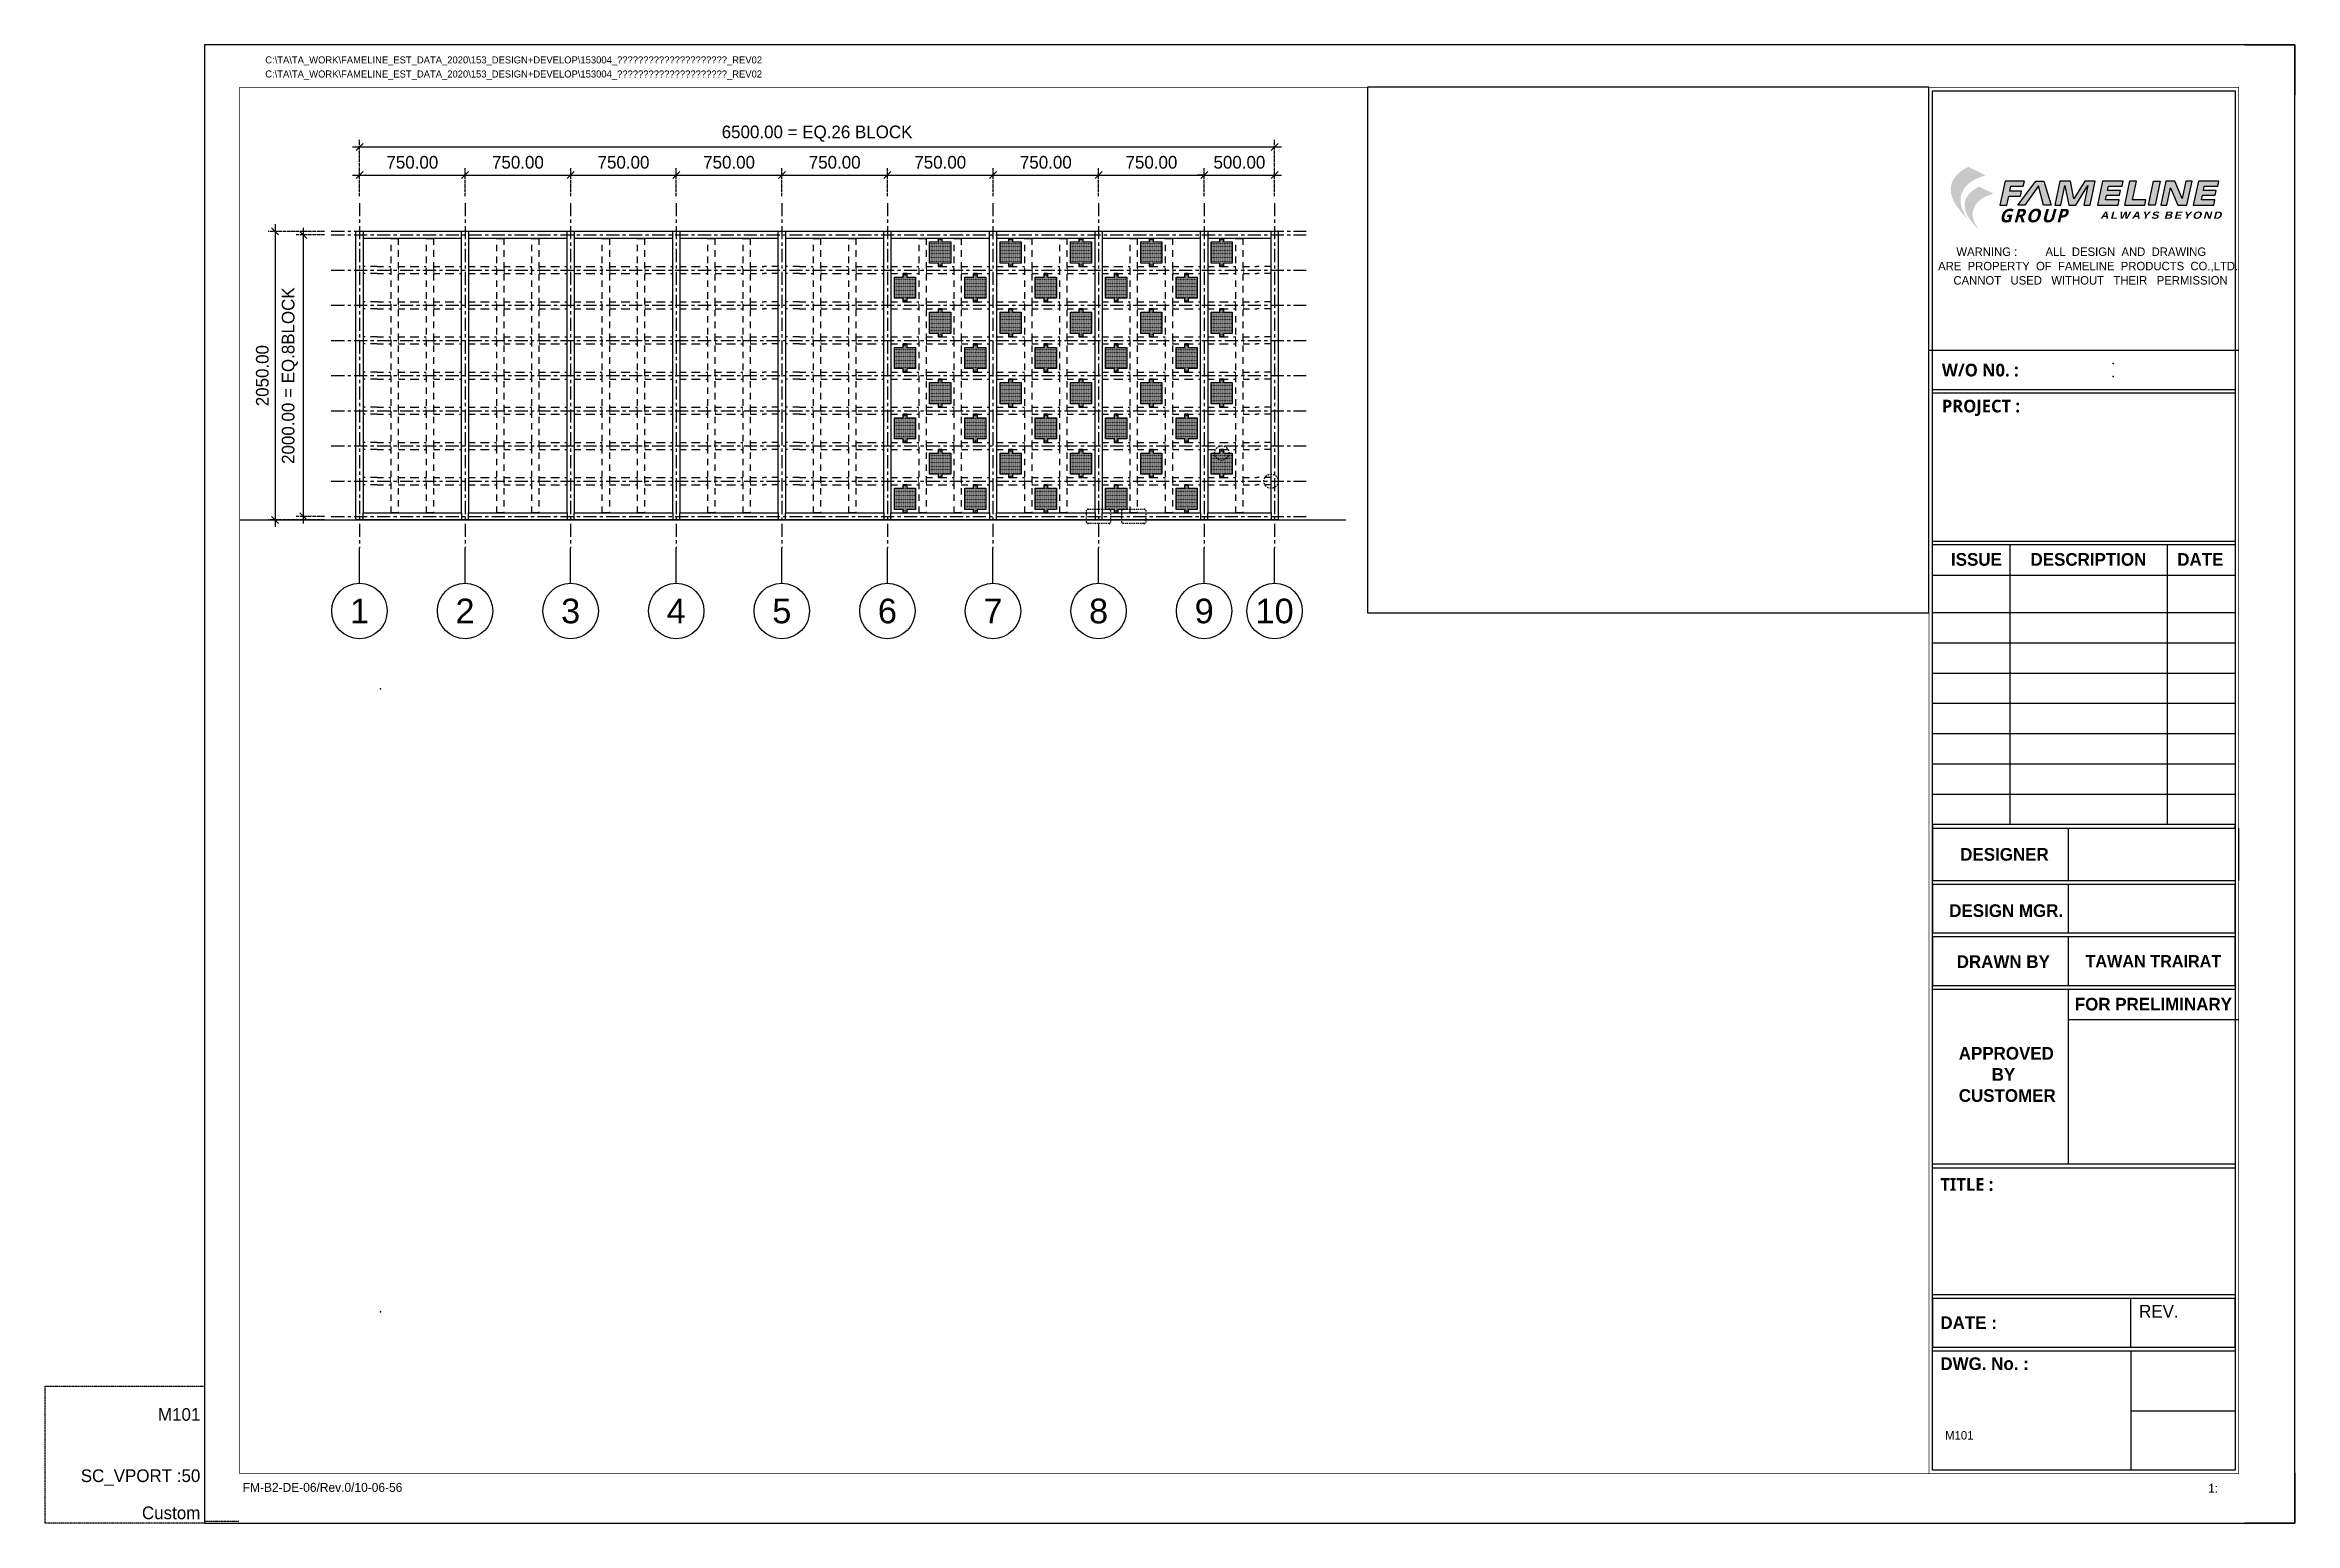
# Model space of a CAD drawing. Header units: millimetres. Extents: x -244126 to 368105, y -173968 to 259060.
# Drawn here: x 19616 to 35598, y 13338 to 23838 of the extents above; entities that cross this region are included whole.
import ezdxf
from ezdxf.enums import TextEntityAlignment as Align
from ezdxf.xclip import XClip

# ---------------------------------------------------------------- set-up
doc = ezdxf.new("R2010")
doc.units = ezdxf.units.MM
doc.header["$MEASUREMENT"] = 0
doc.header["$XCLIPFRAME"] = 0
for name, pattern in [('005_GG_TA_LINE', [13.75, 5, -1.25, 1.25, -1.25, 5]), ('ACAD_ISO04W100', [30, 24, -3, 0, -3]), ('BORDER2', [22.225, 6.35, -3.175, 6.35, -3.175, 0, -3.175]), ('CENTER', [2, 1.25, -0.25, 0.25, -0.25]), ('HIDDEN', [9.525, 6.35, -3.175]), ('TA_G_001.00_GG_TA_L_INE', [2.95, 1.1, -0.25, 0.25, -0.25, 1.1]), ('TA_GL_093.00000', [255.75, 93, -23.25, 23.25, -23.25, 93]), ('TA_HL_002.00', [13, 7.1, -5.9]), ('TA_HL_003.00000', [19.5, 10.65, -8.85]), ('TA_HL_013.00000', [84.5, 46.15, -38.35])]:
    doc.linetypes.add(name, pattern=pattern)
for name, color, linetype in [('000 - D I M', 6, 'Continuous'), ('000 - GRID', 8, 'CENTER'), ('000 - H A T C H', 8, 'Continuous'), ('000 - H I D D E N', 7, 'Continuous'), ('000 - L I N E 0.1', 1, 'Continuous'), ('000 - SYMBOL CON', 1, 'Continuous'), ('000 - T E X T', 4, 'Continuous'), ('000 - TITLEBLOCK', 4, 'Continuous'), ('000 - WIPEOUT', 250, 'Continuous'), ('001 - ASCESSORIES', 1, 'Continuous'), ('002 - STRUCTURAL STEEL', 4, 'Continuous'), ('A04_TUBE SERIES', 7, 'Continuous')]:
    doc.layers.add(name, color=color, linetype=linetype)
doc.styles.add('century gothic111111', font='CordiaUPC.ttf')
doc.styles.add('Cetury Gothic', font='GOTHIC.TTF')
doc.styles.add('CORDIA', font='cordia.shx')
doc.styles.add('MtXpl_Century_Gothic', font='GOTHICB.TTF')
doc.styles.get("Standard").update_dxf_attribs({"font": 'arial.ttf'})
doc.styles.add('TA', font='Cordia New.ttf', dxfattribs={"height": 4.5})
doc.dimstyles.new('DIM E-E', dxfattribs={"dimscale": 2, "dimtxt": 0.18, "dimasz": 0.1, "dimexe": 0.1, "dimexo": 0.1, "dimgap": 0.09, "dimtad": 1, "dimtoh": 1, "dimzin": 0, "dimdsep": 46, "dimtxsty": 'CORDIA', "dimblk": 'OBLIQUE', "dimcen": 0.1, "dimdle": 0.1, "dimclrd": 40, "dimclre": 140, "dimclrt": 3, "dimadec": 0, "dimazin": 0, "dimtfac": 1, "dimtix": 1, "dimtmove": 2, "dimatfit": 3, "dimfxl": 1, "dimtolj": 1, "dimtzin": 0, "dimarcsym": 0})

# ---------------------------------------------------------------- blocks, each defined once
blk = doc.blocks.new('*U677')
at = {"color": 0}
blk.add_wipeout([(-25, 2050), (25, 2050), (25, 0), (-25, 0)], dxfattribs=at).dxf.layer = '000 - WIPEOUT'
at = {"layer": '002 - STRUCTURAL STEEL', "color": 0, "linetype": 'ByBlock'}
blk.add_lwpolyline([(-25, 2050), (25, 2050), (25, 0), (-25, 0)], close=True, dxfattribs=at)
blk = doc.blocks.new('*U678')
at = {"color": 0}
blk.add_wipeout([(-25, 2050), (25, 2050), (25, 0), (-25, 0)], dxfattribs=at).dxf.layer = '000 - WIPEOUT'
at = {"layer": '002 - STRUCTURAL STEEL', "color": 0, "linetype": 'ByBlock'}
blk.add_lwpolyline([(-25, 2050), (25, 2050), (25, 0), (-25, 0)], close=True, dxfattribs=at)
blk = doc.blocks.new('*U710')
at = {"color": 0}
blk.add_wipeout([(-25, 2050), (25, 2050), (25, 0), (-25, 0)], dxfattribs=at).dxf.layer = '000 - WIPEOUT'
at = {"layer": '002 - STRUCTURAL STEEL', "color": 0, "linetype": 'ByBlock'}
blk.add_lwpolyline([(-25, 2050), (25, 2050), (25, 0), (-25, 0)], close=True, dxfattribs=at)
blk = doc.blocks.new('*U718')
at = {"layer": 'A04_TUBE SERIES', "color": 3, "linetype": 'ByBlock'}
for points in [[(-1475, -25), (-1475, 25)], [(-1375, 25), (-1475, 25)], [(-1375, 25), (-1275, 25)], [(-1275, 25), (-1275, -25)], [(-1225, 25), (-1125, 25)], [(-1225, -25), (-1225, 25)], [(-1125, 25), (-1025, 25)], [(-1025, 25), (-1025, -25)], [(-975, 25), (-875, 25)], [(-975, -25), (-975, 25)], [(-875, 25), (-775, 25)], [(-775, 25), (-775, -25)], [(-725, 25), (-625, 25)], [(-725, -25), (-725, 25)], [(-625, 25), (-525, 25)], [(-525, 25), (-525, -25)], [(-475, 25), (-375, 25)], [(-475, -25), (-475, 25)], [(-375, 25), (-275, 25)], [(-275, 25), (-275, -25)], [(-225, 25), (-125, 25)], [(-225, -25), (-225, 25)], [(-125, 25), (-25, 25)], [(-25, 25), (-25, -25)], [(25, 25), (125, 25)], [(25, -25), (25, 25)], [(125, 25), (225, 25)], [(225, 25), (225, -25)], [(275, 25), (375, 25)], [(275, -25), (275, 25)], [(375, 25), (475, 25)], [(475, 25), (475, -25)], [(525, 25), (625, 25)], [(525, -25), (525, 25)], [(625, 25), (725, 25)], [(725, 25), (725, -25)], [(775, 25), (875, 25)], [(775, -25), (775, 25)], [(875, 25), (975, 25)], [(975, 25), (975, -25)], [(1025, 25), (1125, 25)], [(1025, -25), (1025, 25)], [(1125, 25), (1225, 25)], [(1225, 25), (1225, -25)], [(1275, 25), (1375, 25)], [(1275, -25), (1275, 25)], [(1475, 25), (1375, 25)], [(1475, 25), (1475, -25)], [(-1375, -25), (-1475, -25)], [(-1375, -25), (-1275, -25)], [(-1225, -25), (-1125, -25)], [(-1125, -25), (-1025, -25)], [(-975, -25), (-875, -25)], [(-875, -25), (-775, -25)], [(-725, -25), (-625, -25)], [(-625, -25), (-525, -25)], [(-475, -25), (-375, -25)], [(-375, -25), (-275, -25)], [(-225, -25), (-125, -25)], [(-125, -25), (-25, -25)], [(25, -25), (125, -25)], [(125, -25), (225, -25)], [(275, -25), (375, -25)], [(375, -25), (475, -25)], [(525, -25), (625, -25)], [(625, -25), (725, -25)], [(775, -25), (875, -25)], [(875, -25), (975, -25)], [(1025, -25), (1125, -25)], [(1125, -25), (1225, -25)], [(1275, -25), (1375, -25)], [(1475, -25), (1375, -25)]]:
    blk.add_lwpolyline(points, dxfattribs=at)
at = {"layer": 'A04_TUBE SERIES', "color": 1, "linetype": 'ByBlock'}
for points in [[(-1275, 25), (-1225, 25), (-1225, -25), (-1275, -25)], [(-1025, 25), (-975, 25), (-975, -25), (-1025, -25)], [(-775, 25), (-725, 25), (-725, -25), (-775, -25)], [(-525, 25), (-475, 25), (-475, -25), (-525, -25)], [(-275, 25), (-225, 25), (-225, -25), (-275, -25)], [(-25, 25), (25, 25), (25, -25), (-25, -25)], [(225, 25), (275, 25), (275, -25), (225, -25)], [(475, 25), (525, 25), (525, -25), (475, -25)], [(725, 25), (775, 25), (775, -25), (725, -25)], [(975, 25), (1025, 25), (1025, -25), (975, -25)], [(1225, 25), (1275, 25), (1275, -25), (1225, -25)]]:
    blk.add_lwpolyline(points, close=True, dxfattribs=at)
blk = doc.blocks.new('*U719')
at = {"layer": 'A04_TUBE SERIES', "color": 3, "linetype": 'ByBlock'}
for points in [[(-1725, -25), (-1725, 25)], [(-1625, 25), (-1725, 25)], [(-1625, 25), (-1525, 25)], [(-1525, 25), (-1525, -25)], [(-1475, 25), (-1375, 25)], [(-1475, -25), (-1475, 25)], [(-1375, 25), (-1275, 25)], [(-1275, 25), (-1275, -25)], [(-1225, 25), (-1125, 25)], [(-1225, -25), (-1225, 25)], [(-1125, 25), (-1025, 25)], [(-1025, 25), (-1025, -25)], [(-975, 25), (-875, 25)], [(-975, -25), (-975, 25)], [(-875, 25), (-775, 25)], [(-775, 25), (-775, -25)], [(-725, 25), (-625, 25)], [(-725, -25), (-725, 25)], [(-625, 25), (-525, 25)], [(-525, 25), (-525, -25)], [(-475, 25), (-375, 25)], [(-475, -25), (-475, 25)], [(-375, 25), (-275, 25)], [(-275, 25), (-275, -25)], [(-225, 25), (-125, 25)], [(-225, -25), (-225, 25)], [(-125, 25), (-25, 25)], [(-25, 25), (-25, -25)], [(25, 25), (125, 25)], [(25, -25), (25, 25)], [(125, 25), (225, 25)], [(225, 25), (225, -25)], [(275, 25), (375, 25)], [(275, -25), (275, 25)], [(375, 25), (475, 25)], [(475, 25), (475, -25)], [(525, 25), (625, 25)], [(525, -25), (525, 25)], [(625, 25), (725, 25)], [(725, 25), (725, -25)], [(775, 25), (875, 25)], [(775, -25), (775, 25)], [(875, 25), (975, 25)], [(975, 25), (975, -25)], [(1025, 25), (1125, 25)], [(1025, -25), (1025, 25)], [(1125, 25), (1225, 25)], [(1225, 25), (1225, -25)], [(1275, 25), (1375, 25)], [(1275, -25), (1275, 25)], [(1375, 25), (1475, 25)], [(1475, 25), (1475, -25)], [(1525, 25), (1625, 25)], [(1525, -25), (1525, 25)], [(1725, 25), (1625, 25)], [(1725, 25), (1725, -25)], [(-1625, -25), (-1725, -25)], [(-1625, -25), (-1525, -25)], [(-1475, -25), (-1375, -25)], [(-1375, -25), (-1275, -25)], [(-1225, -25), (-1125, -25)], [(-1125, -25), (-1025, -25)], [(-975, -25), (-875, -25)], [(-875, -25), (-775, -25)], [(-725, -25), (-625, -25)], [(-625, -25), (-525, -25)], [(-475, -25), (-375, -25)], [(-375, -25), (-275, -25)], [(-225, -25), (-125, -25)], [(-125, -25), (-25, -25)], [(25, -25), (125, -25)], [(125, -25), (225, -25)], [(275, -25), (375, -25)], [(375, -25), (475, -25)], [(525, -25), (625, -25)], [(625, -25), (725, -25)], [(775, -25), (875, -25)], [(875, -25), (975, -25)], [(1025, -25), (1125, -25)], [(1125, -25), (1225, -25)], [(1275, -25), (1375, -25)], [(1375, -25), (1475, -25)], [(1525, -25), (1625, -25)], [(1725, -25), (1625, -25)]]:
    blk.add_lwpolyline(points, dxfattribs=at)
at = {"layer": 'A04_TUBE SERIES', "color": 1, "linetype": 'ByBlock'}
for points in [[(-1525, 25), (-1475, 25), (-1475, -25), (-1525, -25)], [(-1275, 25), (-1225, 25), (-1225, -25), (-1275, -25)], [(-1025, 25), (-975, 25), (-975, -25), (-1025, -25)], [(-775, 25), (-725, 25), (-725, -25), (-775, -25)], [(-525, 25), (-475, 25), (-475, -25), (-525, -25)], [(-275, 25), (-225, 25), (-225, -25), (-275, -25)], [(-25, 25), (25, 25), (25, -25), (-25, -25)], [(225, 25), (275, 25), (275, -25), (225, -25)], [(475, 25), (525, 25), (525, -25), (475, -25)], [(725, 25), (775, 25), (775, -25), (725, -25)], [(975, 25), (1025, 25), (1025, -25), (975, -25)], [(1225, 25), (1275, 25), (1275, -25), (1225, -25)], [(1475, 25), (1525, 25), (1525, -25), (1475, -25)]]:
    blk.add_lwpolyline(points, close=True, dxfattribs=at)
blk = doc.blocks.new('*U680')
at = {"color": 3}
blk.add_point((0, -2050), dxfattribs=at)
at = {"layer": '000 - GRID', "color": 0, "linetype": 'ByBlock'}
blk.add_line((0, 200), (0, -2250), dxfattribs=at)
at = {"layer": '000 - GRID', "color": 0}
blk.add_point((0, 0), dxfattribs=at)
at = {"style": 'TA', "flags": 1}
blk.add_attdef('LOCATION', (6, 6), '', height=4.5, dxfattribs=at)
blk = doc.blocks.new('*U681')
at = {"color": 0}
blk.add_wipeout([(-25, 6450), (25, 6450), (25, 0), (-25, 0)], dxfattribs=at).dxf.layer = '000 - WIPEOUT'
at = {"layer": '002 - STRUCTURAL STEEL', "color": 0, "linetype": 'ByBlock'}
blk.add_lwpolyline([(-25, 6450), (25, 6450), (25, 0), (-25, 0)], close=True, dxfattribs=at)
blk = doc.blocks.new('*U712')
at = {"color": 0}
blk.add_wipeout([(-25, 1950), (25, 1950), (25, 0), (-25, 0)], dxfattribs=at).dxf.layer = '000 - WIPEOUT'
at = {"layer": '002 - STRUCTURAL STEEL', "color": 0, "linetype": 'ByBlock'}
blk.add_lwpolyline([(-25, 1950), (25, 1950), (25, 0), (-25, 0)], close=True, dxfattribs=at)
blk = doc.blocks.new('*U683')
at = {"color": 0}
blk.add_wipeout([(-25, 1950), (25, 1950), (25, 0), (-25, 0)], dxfattribs=at).dxf.layer = '000 - WIPEOUT'
at = {"layer": '002 - STRUCTURAL STEEL', "color": 0, "linetype": 'ByBlock'}
blk.add_lwpolyline([(-25, 1950), (25, 1950), (25, 0), (-25, 0)], close=True, dxfattribs=at)
blk = doc.blocks.new('*U685')
at = {"color": 3}
blk.add_point((0, -6525), dxfattribs=at)
at = {"layer": '000 - GRID', "color": 0, "linetype": 'ByBlock'}
blk.add_line((0, 200), (0, -6725), dxfattribs=at)
at = {"layer": '000 - GRID', "color": 0}
blk.add_point((0, 0), dxfattribs=at)
at = {"style": 'TA', "flags": 1}
blk.add_attdef('LOCATION', (6, 6), '', height=4.5, dxfattribs=at)
blk = doc.blocks.new('A$Cfd196da9')
at = {"color": 0, "linetype": 'ByBlock', "const_width": 0.1}
blk.add_lwpolyline([(-143.5, -98), (96.5, -98), (96.5, 99), (-143.5, 99)], close=True, dxfattribs=at)
blk = doc.blocks.new('A$C5e861bfc')
h = blk.add_hatch(color=3)
h.dxf.hatch_style = 1
h.set_gradient(color1=(51, 51, 51), color2=(132, 132, 132), tint=1, name='INVHEMISPHERICAL')
edge = h.paths.add_edge_path()
edge.add_spline(control_points=[(5.54, -18.72), (5.44, -18.58), (5.23, -18.29), (4.89, -17.68), (4.56, -16.94), (4.44, -16.06), (4.56, -15.27), (4.88, -14.53), (5.5, -13.73), (6.6, -13.02), (7.54, -12.69), (8.06, -12.5)], knot_values=[0, 0, 0, 0, 3.999368, 8.221458, 16.423435, 22.935826, 28.683381, 35.030362, 41.70231, 52.106571, 65.045306, 65.045306, 65.045306, 65.045306], degree=3, periodic=0)
edge.add_line((8.06, -12.5), (5.6, -11.32))
edge.add_spline(control_points=[(5.6, -11.32), (5.32, -11.46), (4.73, -11.74), (3.98, -12.38), (3.4, -13.13), (3.1, -13.98), (3.08, -14.86), (3.32, -15.84), (3.79, -16.71), (4.37, -17.47), (4.91, -18.12), (5.32, -18.51), (5.54, -18.72)], knot_values=[0, 0, 0, 0, 7.114643, 15.455222, 22.761373, 29.246418, 36.248595, 42.954952, 52.716962, 59.173886, 65.493194, 72.469008, 72.469008, 72.469008, 72.469008], degree=3, periodic=0)
edge = h.paths.add_edge_path(flags=16)
edge.add_spline(control_points=[(6.49, -12.96), (6.44, -12.94), (6.24, -12.87), (5.74, -12.84), (4.99, -12.89), (4.16, -13.03), (3.69, -13.32), (3.49, -13.44)], knot_values=[0, 0, 0, 0, 1.056476, 5.025479, 11.599149, 18.811417, 24.352285, 24.352285, 24.352285, 24.352285], degree=3, periodic=0)
edge.add_spline(control_points=[(3.49, -13.44), (3.5, -13.41), (3.52, -13.37), (3.6, -13.21), (3.67, -13.09), (3.86, -12.81), (3.99, -12.66), (4.27, -12.37), (4.44, -12.22), (4.7, -12.02), (4.78, -11.96), (4.97, -11.84), (5.06, -11.79), (5.27, -11.67), (5.38, -11.62), (5.53, -11.54), (5.56, -11.53), (5.6, -11.51)], knot_values=[0.636744, 0.636744, 0.636744, 0.636744, 1.528083, 1.528083, 5.150301, 5.150301, 9.845601, 9.845601, 15.15015, 15.15015, 17.802424, 17.802424, 20.454698, 20.454698, 23.491903, 23.491903, 24.373762, 24.373762, 24.373762, 24.373762], degree=3, periodic=0)
edge.add_line((5.6, -11.51), (7.62, -12.48))
edge.add_spline(control_points=[(7.62, -12.48), (7.51, -12.52), (7.39, -12.56), (7.01, -12.71), (6.75, -12.82), (6.49, -12.96)], knot_values=[3.151221, 3.151221, 3.151221, 3.151221, 5.963358, 5.963358, 12.618488, 12.618488, 12.618488, 12.618488], degree=3, periodic=0)
h = blk.add_hatch(color=253)
h.dxf.hatch_style = 1
edge = h.paths.add_edge_path()
edge.add_spline(control_points=[(5.6, -11.51), (5.56, -11.53), (5.53, -11.54), (5.38, -11.62), (5.27, -11.67), (5.06, -11.79), (4.97, -11.84), (4.78, -11.96), (4.7, -12.02), (4.44, -12.22), (4.27, -12.37), (3.99, -12.66), (3.86, -12.81), (3.67, -13.09), (3.6, -13.21), (3.52, -13.37), (3.5, -13.41), (3.49, -13.44)], knot_values=[0.636744, 0.636744, 0.636744, 0.636744, 1.518603, 1.518603, 4.555808, 4.555808, 7.208082, 7.208082, 9.860357, 9.860357, 15.164905, 15.164905, 19.860205, 19.860205, 23.482423, 23.482423, 24.373762, 24.373762, 24.373762, 24.373762], degree=3, periodic=0)
edge.add_spline(control_points=[(3.49, -13.44), (3.69, -13.32), (4.16, -13.03), (4.99, -12.89), (5.74, -12.84), (6.24, -12.87), (6.44, -12.94), (6.49, -12.96)], knot_values=[0, 0, 0, 0, 5.540868, 12.753135, 19.326806, 23.295809, 24.352285, 24.352285, 24.352285, 24.352285], degree=3, periodic=0)
edge.add_spline(control_points=[(6.49, -12.96), (6.75, -12.82), (7.01, -12.71), (7.39, -12.56), (7.51, -12.52), (7.62, -12.48)], knot_values=[3.151221, 3.151221, 3.151221, 3.151221, 9.806351, 9.806351, 12.618488, 12.618488, 12.618488, 12.618488], degree=3, periodic=0)
edge.add_line((7.62, -12.48), (5.6, -11.51))
edge = h.paths.add_edge_path()
edge.add_spline(control_points=[(7.13, -14.3), (7.11, -14.31), (7.08, -14.32), (6.96, -14.38), (6.86, -14.43), (6.69, -14.52), (6.61, -14.57), (6.47, -14.67), (6.39, -14.72), (6.18, -14.88), (6.05, -15), (5.81, -15.25), (5.71, -15.37), (5.55, -15.59), (5.49, -15.7), (5.42, -15.83), (5.41, -15.86), (5.4, -15.88)], knot_values=[0.636744, 0.636744, 0.636744, 0.636744, 1.518603, 1.518603, 4.555808, 4.555808, 7.208082, 7.208082, 9.860357, 9.860357, 15.164905, 15.164905, 19.860205, 19.860205, 23.482423, 23.482423, 24.373762, 24.373762, 24.373762, 24.373762], degree=3, periodic=0)
edge.add_spline(control_points=[(5.4, -15.88), (5.44, -15.86), (5.49, -15.83), (5.54, -15.8)], knot_values=[0, 0, 0, 0, 1.522018, 1.522018, 1.522018, 1.522018], degree=3, periodic=0)
edge.add_spline(control_points=[(5.54, -15.8), (5.63, -15.75), (5.72, -15.7), (5.82, -15.65)], knot_values=[1.522018, 1.522018, 1.522018, 1.522018, 4.566053, 4.566053, 4.566053, 4.566053], degree=3, periodic=0)
edge.add_spline(control_points=[(5.82, -15.65), (5.85, -15.64), (5.95, -15.59), (6.05, -15.56), (6.12, -15.54)], knot_values=[4.566053, 4.566053, 4.566053, 4.566053, 5.540868, 7.610089, 7.610089, 7.610089, 7.610089], degree=3, periodic=0)
edge.add_spline(control_points=[(6.12, -15.54), (6.22, -15.51), (6.33, -15.49), (6.43, -15.47)], knot_values=[7.610089, 7.610089, 7.610089, 7.610089, 10.654125, 10.654125, 10.654125, 10.654125], degree=3, periodic=0)
edge.add_spline(control_points=[(6.43, -15.47), (6.51, -15.46), (6.67, -15.44), (6.83, -15.43), (6.91, -15.42)], knot_values=[10.654125, 10.654125, 10.654125, 10.654125, 12.753135, 15.220178, 15.220178, 15.220178, 15.220178], degree=3, periodic=0)
edge.add_spline(control_points=[(6.91, -15.42), (7.05, -15.41), (7.21, -15.4), (7.38, -15.41), (7.39, -15.41)], knot_values=[15.220178, 15.220178, 15.220178, 15.220178, 19.326806, 19.786231, 19.786231, 19.786231, 19.786231], degree=3, periodic=0)
edge.add_spline(control_points=[(7.39, -15.41), (7.47, -15.41), (7.55, -15.41), (7.63, -15.43)], knot_values=[19.786231, 19.786231, 19.786231, 19.786231, 22.069258, 22.069258, 22.069258, 22.069258], degree=3, periodic=0)
edge.add_spline(control_points=[(7.63, -15.43), (7.67, -15.43), (7.73, -15.44), (7.78, -15.46), (7.79, -15.46)], knot_values=[22.069258, 22.069258, 22.069258, 22.069258, 23.295809, 23.591276, 23.591276, 23.591276, 23.591276], degree=3, periodic=0)
edge.add_spline(control_points=[(7.79, -15.46), (7.81, -15.47), (7.84, -15.48), (7.86, -15.49)], knot_values=[23.591276, 23.591276, 23.591276, 23.591276, 24.352285, 24.352285, 24.352285, 24.352285], degree=3, periodic=0)
edge.add_spline(control_points=[(7.86, -15.49), (8.08, -15.38), (8.3, -15.29), (8.61, -15.16), (8.7, -15.13), (8.8, -15.1)], knot_values=[3.151221, 3.151221, 3.151221, 3.151221, 9.806351, 9.806351, 12.618488, 12.618488, 12.618488, 12.618488], degree=3, periodic=0)
edge.add_line((8.8, -15.1), (7.13, -14.3))
h = blk.add_hatch(color=3)
h.dxf.hatch_style = 1
h.set_gradient(color1=(51, 51, 51), color2=(132, 132, 132), tint=1, name='INVHEMISPHERICAL')
edge = h.paths.add_edge_path()
edge.add_spline(control_points=[(7.08, -20.22), (7, -20.11), (6.83, -19.87), (6.55, -19.37), (6.28, -18.76), (6.18, -18.04), (6.28, -17.39), (6.55, -16.78), (7.06, -16.12), (7.96, -15.54), (8.73, -15.27), (9.16, -15.11)], knot_values=[0, 0, 0, 0, 3.28902, 6.761203, 13.506384, 18.862075, 23.588778, 28.808439, 34.295348, 42.851654, 53.492273, 53.492273, 53.492273, 53.492273], degree=3, periodic=0)
edge.add_line((9.16, -15.11), (7.13, -14.14))
edge.add_spline(control_points=[(7.13, -14.14), (6.91, -14.25), (6.42, -14.49), (5.8, -15.01), (5.32, -15.63), (5.08, -16.33), (5.06, -17.05), (5.26, -17.86), (5.65, -18.57), (6.13, -19.2), (6.57, -19.74), (6.9, -20.06), (7.08, -20.22)], knot_values=[0, 0, 0, 0, 5.850974, 12.71014, 18.718608, 24.051811, 29.810295, 35.325501, 43.35363, 48.663707, 53.86061, 59.597414, 59.597414, 59.597414, 59.597414], degree=3, periodic=0)
edge = h.paths.add_edge_path(flags=16)
edge.add_spline(control_points=[(6.12, -15.54), (6.05, -15.56), (5.95, -15.59), (5.85, -15.64), (5.82, -15.65)], knot_values=[4.566053, 4.566053, 4.566053, 4.566053, 6.635274, 7.610089, 7.610089, 7.610089, 7.610089], degree=3, periodic=0)
edge.add_spline(control_points=[(5.82, -15.65), (5.72, -15.7), (5.63, -15.75), (5.54, -15.8)], knot_values=[1.522018, 1.522018, 1.522018, 1.522018, 4.566053, 4.566053, 4.566053, 4.566053], degree=3, periodic=0)
edge.add_spline(control_points=[(5.54, -15.8), (5.49, -15.83), (5.44, -15.86), (5.4, -15.88)], knot_values=[0, 0, 0, 0, 1.522018, 1.522018, 1.522018, 1.522018], degree=3, periodic=0)
edge.add_spline(control_points=[(5.4, -15.88), (5.41, -15.86), (5.42, -15.83), (5.49, -15.7), (5.55, -15.59), (5.71, -15.37), (5.81, -15.25), (6.05, -15), (6.18, -14.88), (6.39, -14.72), (6.47, -14.67), (6.61, -14.57), (6.69, -14.52), (6.86, -14.43), (6.96, -14.38), (7.08, -14.32), (7.11, -14.31), (7.13, -14.3)], knot_values=[0.636744, 0.636744, 0.636744, 0.636744, 1.528083, 1.528083, 5.150301, 5.150301, 9.845601, 9.845601, 15.15015, 15.15015, 17.802424, 17.802424, 20.454698, 20.454698, 23.491903, 23.491903, 24.373762, 24.373762, 24.373762, 24.373762], degree=3, periodic=0)
edge.add_line((7.13, -14.3), (8.8, -15.1))
edge.add_spline(control_points=[(8.8, -15.1), (8.7, -15.13), (8.61, -15.16), (8.3, -15.29), (8.08, -15.38), (7.86, -15.49)], knot_values=[3.151221, 3.151221, 3.151221, 3.151221, 5.963358, 5.963358, 12.618488, 12.618488, 12.618488, 12.618488], degree=3, periodic=0)
edge.add_spline(control_points=[(7.86, -15.49), (7.84, -15.48), (7.81, -15.47), (7.79, -15.46)], knot_values=[23.591276, 23.591276, 23.591276, 23.591276, 24.352285, 24.352285, 24.352285, 24.352285], degree=3, periodic=0)
edge.add_spline(control_points=[(7.79, -15.46), (7.78, -15.46), (7.73, -15.44), (7.67, -15.43), (7.63, -15.43)], knot_values=[22.069258, 22.069258, 22.069258, 22.069258, 22.364725, 23.591276, 23.591276, 23.591276, 23.591276], degree=3, periodic=0)
edge.add_spline(control_points=[(7.63, -15.43), (7.55, -15.41), (7.47, -15.41), (7.39, -15.41)], knot_values=[19.786231, 19.786231, 19.786231, 19.786231, 22.069258, 22.069258, 22.069258, 22.069258], degree=3, periodic=0)
edge.add_spline(control_points=[(7.39, -15.41), (7.38, -15.41), (7.21, -15.4), (7.05, -15.41), (6.91, -15.42)], knot_values=[15.220178, 15.220178, 15.220178, 15.220178, 15.679604, 19.786231, 19.786231, 19.786231, 19.786231], degree=3, periodic=0)
edge.add_spline(control_points=[(6.91, -15.42), (6.83, -15.43), (6.67, -15.44), (6.51, -15.46), (6.43, -15.47)], knot_values=[10.654125, 10.654125, 10.654125, 10.654125, 13.121167, 15.220178, 15.220178, 15.220178, 15.220178], degree=3, periodic=0)
edge.add_spline(control_points=[(6.43, -15.47), (6.33, -15.49), (6.22, -15.51), (6.12, -15.54)], knot_values=[7.610089, 7.610089, 7.610089, 7.610089, 10.654125, 10.654125, 10.654125, 10.654125], degree=3, periodic=0)
h = blk.add_hatch(color=3)
h.dxf.hatch_style = 1
h.paths.add_polyline_path([(10.09, -16.74), (11.08, -16.74), (11.34, -15.48), (12.98, -15.48), (13.13, -14.78), (11.49, -14.78), (11.64, -14.07), (13.4, -14.07), (13.56, -13.35), (10.81, -13.35)])
h.paths.add_polyline_path([(12.64, -16.74), (13.64, -16.74), (15.55, -14), (16.27, -16.74), (17.37, -16.74), (16.33, -13.35), (15.17, -13.35)])
h.paths.add_polyline_path([(19.3, -13.97), (19.86, -16.74), (20.86, -16.74), (22.59, -13.98), (22, -16.74), (22.91, -16.74), (23.63, -13.35), (22.16, -13.35), (20.58, -15.88), (20.1, -13.35), (18.59, -13.35), (17.87, -16.74), (18.71, -16.74)])
h.paths.add_polyline_path([(23.95, -16.74), (26.88, -16.74), (27.03, -16.02), (25.1, -16.02), (25.24, -15.36), (27.06, -15.36), (27.2, -14.69), (25.38, -14.69), (25.51, -14.07), (27.45, -14.07), (27.6, -13.35), (24.67, -13.35)])
h.paths.add_polyline_path([(27.79, -16.74), (30.67, -16.74), (30.82, -16.02), (28.91, -16.02), (29.48, -13.35), (28.51, -13.35)])
h.paths.add_polyline_path([(31.18, -16.74), (32.14, -16.74), (32.86, -13.35), (31.9, -13.35)])
h.paths.add_polyline_path([(32.92, -16.74), (33.8, -16.74), (34.32, -14.3), (35.35, -16.74), (36.65, -16.74), (37.37, -13.35), (36.5, -13.35), (35.98, -15.83), (34.93, -13.35), (33.64, -13.35)])
h.paths.add_polyline_path([(37.55, -16.74), (40.48, -16.74), (40.63, -16.02), (38.7, -16.02), (38.84, -15.36), (40.66, -15.36), (40.8, -14.69), (38.98, -14.69), (39.11, -14.07), (41.05, -14.07), (41.2, -13.35), (38.27, -13.35)])
at = {"color": 3, "linetype": 'Continuous'}
for p, q in [((0, -37.38), (44, -37.38)), ((11.47, -65.02), (11.47, -104.74)), ((33.82, -65.02), (33.82, -104.74)), ((0.5, -69.32), (43.5, -69.32)), ((0.5, -105.27), (0.5, -112.72)), ((19.76, -105.27), (19.76, -112.72)), ((44, -112.72), (44, -105.27)), ((0.5, -112.72), (43.5, -112.72)), ((19.76, -113.26), (19.76, -120.17)), ((19.76, -120.71), (19.76, -127.62)), ((19.76, -128.16), (19.76, -153.01)), ((19.76, -132.46), (44, -132.46)), ((28.7, -179.01), (28.7, -172.1)), ((28.7, -179.54), (28.7, -196.46)), ((28.7, -188.07), (43.5, -188.07))]:
    blk.add_line(p, q, dxfattribs=at)
at = {"color": 8, "linetype": 'Continuous'}
for p, q in [((0.5, -74.63), (43.5, -74.63)), ((0.5, -78.93), (43.5, -78.93)), ((0.5, -83.23), (43.5, -83.23)), ((0.5, -87.53), (43.5, -87.53)), ((0.5, -91.83), (43.5, -91.83)), ((0.5, -96.14), (43.5, -96.14)), ((0.5, -100.44), (43.5, -100.44))]:
    blk.add_line(p, q, dxfattribs=at)
at = {"color": 3}
for points in [[(13.56, -13.35), (10.81, -13.35), (10.09, -16.74), (11.08, -16.74), (11.34, -15.48), (12.98, -15.48), (13.13, -14.78), (11.49, -14.78), (11.64, -14.07), (13.4, -14.07), (13.56, -13.35)], [(12.64, -16.74), (15.17, -13.35), (16.33, -13.35), (17.37, -16.74), (16.27, -16.74), (15.55, -14), (13.64, -16.74), (12.64, -16.74)], [(17.87, -16.74), (18.71, -16.74), (19.3, -13.97), (19.86, -16.74), (20.86, -16.74), (22.59, -13.98), (22, -16.74), (22.91, -16.74), (23.63, -13.35), (22.16, -13.35), (20.58, -15.88), (20.1, -13.35), (18.59, -13.35), (17.87, -16.74)], [(29.48, -13.35), (28.51, -13.35), (27.79, -16.74), (30.67, -16.74), (30.82, -16.02), (28.91, -16.02), (29.48, -13.35)], [(31.9, -13.35), (32.86, -13.35), (32.14, -16.74), (31.18, -16.74), (31.9, -13.35)], [(32.92, -16.74), (33.8, -16.74), (34.32, -14.3), (35.35, -16.74), (36.65, -16.74), (37.37, -13.35), (36.5, -13.35), (35.98, -15.83), (34.93, -13.35), (33.64, -13.35), (32.92, -16.74)]]:
    blk.add_lwpolyline(points, dxfattribs=at)
for points in [[(25.51, -14.07), (27.45, -14.07), (27.6, -13.35), (24.67, -13.35), (23.95, -16.74), (26.88, -16.74), (27.03, -16.02), (25.1, -16.02), (25.24, -15.36), (27.06, -15.36), (27.2, -14.69), (25.38, -14.69)], [(39.11, -14.07), (41.05, -14.07), (41.2, -13.35), (38.27, -13.35), (37.55, -16.74), (40.48, -16.74), (40.63, -16.02), (38.7, -16.02), (38.84, -15.36), (40.66, -15.36), (40.8, -14.69), (38.98, -14.69)]]:
    blk.add_lwpolyline(points, close=True, dxfattribs=at)
at = {"color": 3, "linetype": 'Continuous'}
for points in [[(0.5, -42.94), (43.5, -42.94), (43.5, -43.48), (0.5, -43.48)], [(0.5, -64.48), (43.5, -64.48), (43.5, -65.02), (0.5, -65.02)], [(0.5, -105.27), (43.5, -105.27), (43.5, -104.74), (0.5, -104.74)], [(0.5, -120.17), (43.5, -120.17), (43.5, -113.26), (0.5, -113.26)], [(0.5, -127.62), (43.5, -127.62), (43.5, -120.71), (0.5, -120.71)], [(0.5, -128.16), (43.5, -128.16), (43.5, -153.01), (0.5, -153.01)], [(0.5, -153.55), (43.5, -153.55), (43.5, -171.56), (0.5, -171.56)], [(0.5, -179.01), (43.5, -179.01), (43.5, -172.1), (0.5, -172.1)], [(0.5, -179.54), (43.5, -179.54), (43.5, -196.5), (0.5, -196.5)]]:
    blk.add_lwpolyline(points, close=True, dxfattribs=at)
at = {"layer": '000 - T E X T', "color": 3, "const_width": 0.1}
blk.add_lwpolyline([(0, -197), (44, -197), (44, 0), (0, 0)], close=True, dxfattribs=at)
at = {"color": 4, "style": 'Cetury Gothic'}
for s, p in [('ARE  PROPERTY  OF  FAMELINE  PRODUCTS  CO.,LTD.', (1.3, -26.01)), (' WARNING :         ALL  DESIGN  AND  DRAWING', (3.45, -23.97)), (' CANNOT   USED   WITHOUT   THEIR   PERMISSION', (3.03, -28.04))]:
    blk.add_text(s, height=1.2, dxfattribs=at).set_placement(p)
at = {"color": 4, "linetype": 'BORDER2', "style": 'MtXpl_Century_Gothic'}
blk.add_text('TAWAN TRAIRAT', height=1.7201, dxfattribs=at).set_placement((31.88, -124.17), align=Align.MIDDLE_CENTER)
at = {"color": 2, "attachment_point": 1, "style": 'Cetury Gothic'}
for s, width, insert, char_height in [('{\\f@Meiryo UI|b1|i1|c0|p34;\\T1.1;GROUP}', 12.1049, (9.96, -17.28), 1.9183), ('{\\fArial Black|b0|i1|c0|p34;\\T1.2;ALWAYS BEYOND}', 19.6239, (24.32, -17.67), 1.0231)]:
    blk.add_mtext_dynamic_manual_height_columns(s, width=width, gutter_width=3.2, heights=[0], dxfattribs=dict(at, insert=insert, char_height=char_height))
at = {"color": 4, "char_height": 1.8, "style": 'Cetury Gothic'}
for s, insert, attachment_point in [('{\\f@Malgun Gothic|b1|i0|c0|p34;W/O N0. :}', (1.84, -39.29), 1), ('{\\f@Malgun Gothic|b1|i0|c0|p34;PROJECT :}', (1.84, -44.4), 1), ('{\\fCentury Gothic|b1|i0|c0|p34;ISSUE}', (6.74, -66.19), 2), ('{\\fCentury Gothic|b1|i0|c0|p34;DESCRIPTION}', (22.65, -66.19), 2), ('{\\fCentury Gothic|b1|i0|c0|p34;DATE}', (38.55, -66.19), 2), ('{\\fCentury Gothic|b1|i0|c0|p34;DESIGNER}', (4.44, -108.1), 1), ('{\\fCentury Gothic|b1|i0|c0|p34;DESIGN MGR.}', (2.88, -116.09), 1), ('{\\fCentury Gothic|b1|i0|c0|p34;DRAWN BY}', (3.94, -123.34), 1), ('{\\fCentury Gothic|b1|i0|c0|p34;FOR PRELIMINARY}', (31.88, -129.38), 2), ('{\\fCentury Gothic|b1|i0|c0|p34;APPROVED\\P       BY\\PCUSTOMER}', (4.23, -136.36), 1), ('{\\f@Malgun Gothic|b1|i0|c0|p34;TITLE :}', (1.62, -155), 1), ('{\\fCentury Gothic|b1|i0|c0|p34;DATE :}', (1.62, -174.64), 1), ('REV.', (29.85, -173.02), 1), ('{\\fCentury Gothic|b1|i0|c0|p34;DWG. No. :}', (1.62, -180.46), 1)]:
    blk.add_mtext(s, dxfattribs=dict(at, insert=insert, attachment_point=attachment_point))
blk = doc.blocks.new('*U1679')
for p in [(13558, 8238), (13558, 8146)]:
    blk.add_point(p)
at = {"linetype": '005_GG_TA_LINE'}
for p in [(1250, 5925), (1250, 1500)]:
    blk.add_point(p, dxfattribs=at)
at = {"layer": '000 - L I N E 0.1', "color": 21, "linetype": 'Continuous'}
for points in [[(356, 10500), (0, 10500), (0, 10144)], [(14494, 10500), (14850, 10500), (14850, 10144)], [(0, 356), (0, 0), (356, 0)], [(14850, 356), (14850, 0), (14494, 0)]]:
    blk.add_lwpolyline(points, dxfattribs=at)
at = {"layer": '000 - T E X T', "color": 3, "const_width": 5}
blk.add_lwpolyline([(14450, 350), (12250, 350), (12250, 10200), (14450, 10200)], close=True, dxfattribs=at)
at = {"layer": '000 - T E X T', "color": 3}
blk.add_lwpolyline([(14425, 375), (12275, 375), (12275, 10175), (14425, 10175)], close=True, dxfattribs=at)
at = {"layer": '000 - TITLEBLOCK', "color": 250}
blk.add_lwpolyline([(0, 0), (14850, 0), (14850, 10500), (0, 10500)], close=True, dxfattribs=at)
at = {"layer": 'Defpoints', "color": 250, "linetype": 'TA_G_001.00_GG_TA_L_INE'}
blk.add_line((5, 12), (245, 12), dxfattribs=at)
at = {"xscale": 50, "yscale": 50, "zscale": 50}
blk.add_blockref('A$C5e861bfc', (12250, 10200), dxfattribs=at)
at = {"layer": '000 - T E X T', "color": 3, "xscale": 50, "yscale": 50, "zscale": 50}
blk.add_blockref('A$Cfd196da9', (7425, 5250), dxfattribs=at)
at = {"color": 4, "style": 'Cetury Gothic'}
blk.add_text(' 1:', height=62.5, dxfattribs=at).set_placement((14210, 216))
at = {"color": 4, "style": 'TA'}
blk.add_attdef('PAPER_SIZE', text='', height=62.5, dxfattribs=at).set_placement((14215, 249), align=Align.MIDDLE_RIGHT)
blk.add_attdef('SCALE_SIZE', text='', height=62.5, dxfattribs=at).set_placement((14338, 251), align=Align.MIDDLE_LEFT)
at = {"layer": '000 - H A T C H', "color": 4, "insert": (272, 285), "char_height": 63.57, "attachment_point": 1, "style": 'century gothic111111'}
blk.add_mtext('FM-B2-DE-06/Rev.0/10-06-56', dxfattribs=at)
at = {"layer": '000 - T E X T', "color": 250, "style": 'TA'}
for tag, height, p in [('SUPERLINK', 50, (432, 10394)), ('NAMEFILE', 50, (432, 10294)), ('SC', 1000, (84, 9380))]:
    blk.add_attdef(tag, text='', height=height, dxfattribs=at).set_placement(p, align=Align.MIDDLE_LEFT)
at = {"layer": '000 - T E X T', "color": 4, "style": 'TA'}
for tag, height, p in [('PRELIM_NAME_JOB_1', 50, (13117, 8255)), ('PRELIM_NAME_JOB_2', 50, (13117, 8146)), ('PRELIM_NAME_PROJECT_1', 75, (12370, 7733)), ('PRELIM_NAME_PROJECT_2', 75, (12370, 7548)), ('PRELIM_NAME_PROJECT_3', 75, (12370, 7363)), ('PRELIM_NAME_TITLE_3', 60, (12388, 1850)), ('DRAWING_NO1', 60, (12365, 823)), ('DRAWING_NO2', 60, (12365, 623)), ('PRELIM_NAME_TITLE_1', 1.2, (248, 44)), ('PRELIM_NAME_TITLE_2', 1.2, (248, 40))]:
    blk.add_attdef(tag, text='', height=height, dxfattribs=at).set_placement(p, align=Align.MIDDLE_LEFT)
at = {"layer": '000 - T E X T', "color": 4, "style": 'Cetury Gothic'}
for tag, p in [('SHEET_NO.', (14039, 850)), ('TOTAL_SHEET_NO.', (14024, 441))]:
    blk.add_attdef(tag, text='', height=90, dxfattribs=at).set_placement(p, align=Align.CENTER)
at = {"layer": '000 - T E X T', "color": 4, "style": 'TA'}
blk.add_attdef('NAME_REMARK', (1382, 433), '', height=100, dxfattribs=at)
blk = doc.blocks.new('_Oblique')
at = {"color": 0, "linetype": 'ByBlock', "lineweight": -2}
blk.add_line((-0.5, -0.5), (0.5, 0.5), dxfattribs=at)
blk = doc.blocks.new('*D2398')
at = {"layer": '000 - D I M', "color": 40, "lineweight": -2, "transparency": 16777216}
blk.add_line((21800, 22914), (22650, 22914), dxfattribs=at)
at = {"layer": '000 - D I M', "color": 140, "linetype": 'ACAD_ISO04W100', "lineweight": -2, "transparency": 16777216}
for p, q in [((21850, 22764), (21850, 22964)), ((22600, 22764), (22600, 22964))]:
    blk.add_line(p, q, dxfattribs=at)
at = {"layer": 'Defpoints', "color": 0, "transparency": 16777216}
for p in [(22600, 22914), (21850, 22714), (22600, 22714)]:
    blk.add_point(p, dxfattribs=at)
at = {"layer": '000 - D I M', "color": 40, "lineweight": -2, "transparency": 16777216, "xscale": 50, "yscale": 50, "zscale": 50, "rotation": 180}
blk.add_blockref('_Oblique', (21850, 22914), dxfattribs=at)
at = {"layer": '000 - D I M', "color": 40, "lineweight": -2, "transparency": 16777216, "xscale": 50, "yscale": 50, "zscale": 50}
blk.add_blockref('_Oblique', (22600, 22914), dxfattribs=at)
at = {"layer": '000 - D I M', "color": 3, "transparency": 16777216, "insert": (22225, 23004), "char_height": 90, "attachment_point": 5, "style": 'CORDIA'}
blk.add_mtext('\\A1;750.00', dxfattribs=at)
blk = doc.blocks.new('*D2399')
at = {"layer": '000 - D I M', "color": 40, "lineweight": -2, "transparency": 16777216}
blk.add_line((22550, 22914), (23400, 22914), dxfattribs=at)
at = {"layer": '000 - D I M', "color": 140, "linetype": 'ACAD_ISO04W100', "lineweight": -2, "transparency": 16777216}
for p, q in [((22600, 22764), (22600, 22964)), ((23350, 22764), (23350, 22964))]:
    blk.add_line(p, q, dxfattribs=at)
at = {"layer": 'Defpoints', "color": 0, "transparency": 16777216}
for p in [(23350, 22914), (22600, 22714), (23350, 22714)]:
    blk.add_point(p, dxfattribs=at)
at = {"layer": '000 - D I M', "color": 40, "lineweight": -2, "transparency": 16777216, "xscale": 50, "yscale": 50, "zscale": 50, "rotation": 180}
blk.add_blockref('_Oblique', (22600, 22914), dxfattribs=at)
at = {"layer": '000 - D I M', "color": 40, "lineweight": -2, "transparency": 16777216, "xscale": 50, "yscale": 50, "zscale": 50}
blk.add_blockref('_Oblique', (23350, 22914), dxfattribs=at)
at = {"layer": '000 - D I M', "color": 3, "transparency": 16777216, "insert": (22975, 23004), "char_height": 90, "attachment_point": 5, "style": 'CORDIA'}
blk.add_mtext('\\A1;750.00', dxfattribs=at)
blk = doc.blocks.new('*D2400')
at = {"layer": '000 - D I M', "color": 40, "lineweight": -2, "transparency": 16777216}
blk.add_line((23300, 22914), (24150, 22914), dxfattribs=at)
at = {"layer": '000 - D I M', "color": 140, "linetype": 'ACAD_ISO04W100', "lineweight": -2, "transparency": 16777216}
for p, q in [((23350, 22764), (23350, 22964)), ((24100, 22764), (24100, 22964))]:
    blk.add_line(p, q, dxfattribs=at)
at = {"layer": 'Defpoints', "color": 0, "transparency": 16777216}
for p in [(24100, 22914), (23350, 22714), (24100, 22714)]:
    blk.add_point(p, dxfattribs=at)
at = {"layer": '000 - D I M', "color": 40, "lineweight": -2, "transparency": 16777216, "xscale": 50, "yscale": 50, "zscale": 50, "rotation": 180}
blk.add_blockref('_Oblique', (23350, 22914), dxfattribs=at)
at = {"layer": '000 - D I M', "color": 40, "lineweight": -2, "transparency": 16777216, "xscale": 50, "yscale": 50, "zscale": 50}
blk.add_blockref('_Oblique', (24100, 22914), dxfattribs=at)
at = {"layer": '000 - D I M', "color": 3, "transparency": 16777216, "insert": (23725, 23004), "char_height": 90, "attachment_point": 5, "style": 'CORDIA'}
blk.add_mtext('\\A1;750.00', dxfattribs=at)
blk = doc.blocks.new('*D2401')
at = {"layer": '000 - D I M', "color": 40, "lineweight": -2, "transparency": 16777216}
blk.add_line((24050, 22914), (24900, 22914), dxfattribs=at)
at = {"layer": '000 - D I M', "color": 140, "linetype": 'ACAD_ISO04W100', "lineweight": -2, "transparency": 16777216}
for p, q in [((24100, 22764), (24100, 22964)), ((24850, 22764), (24850, 22964))]:
    blk.add_line(p, q, dxfattribs=at)
at = {"layer": 'Defpoints', "color": 0, "transparency": 16777216}
for p in [(24850, 22914), (24100, 22714), (24850, 22714)]:
    blk.add_point(p, dxfattribs=at)
at = {"layer": '000 - D I M', "color": 40, "lineweight": -2, "transparency": 16777216, "xscale": 50, "yscale": 50, "zscale": 50, "rotation": 180}
blk.add_blockref('_Oblique', (24100, 22914), dxfattribs=at)
at = {"layer": '000 - D I M', "color": 40, "lineweight": -2, "transparency": 16777216, "xscale": 50, "yscale": 50, "zscale": 50}
blk.add_blockref('_Oblique', (24850, 22914), dxfattribs=at)
at = {"layer": '000 - D I M', "color": 3, "transparency": 16777216, "insert": (24475, 23004), "char_height": 90, "attachment_point": 5, "style": 'CORDIA'}
blk.add_mtext('\\A1;750.00', dxfattribs=at)
blk = doc.blocks.new('*D2402')
at = {"layer": '000 - D I M', "color": 40, "lineweight": -2, "transparency": 16777216}
blk.add_line((24800, 22914), (25650, 22914), dxfattribs=at)
at = {"layer": '000 - D I M', "color": 140, "linetype": 'ACAD_ISO04W100', "lineweight": -2, "transparency": 16777216}
for p, q in [((24850, 22764), (24850, 22964)), ((25600, 22764), (25600, 22964))]:
    blk.add_line(p, q, dxfattribs=at)
at = {"layer": 'Defpoints', "color": 0, "transparency": 16777216}
for p in [(25600, 22914), (24850, 22714), (25600, 22714)]:
    blk.add_point(p, dxfattribs=at)
at = {"layer": '000 - D I M', "color": 40, "lineweight": -2, "transparency": 16777216, "xscale": 50, "yscale": 50, "zscale": 50, "rotation": 180}
blk.add_blockref('_Oblique', (24850, 22914), dxfattribs=at)
at = {"layer": '000 - D I M', "color": 40, "lineweight": -2, "transparency": 16777216, "xscale": 50, "yscale": 50, "zscale": 50}
blk.add_blockref('_Oblique', (25600, 22914), dxfattribs=at)
at = {"layer": '000 - D I M', "color": 3, "transparency": 16777216, "insert": (25225, 23004), "char_height": 90, "attachment_point": 5, "style": 'CORDIA'}
blk.add_mtext('\\A1;750.00', dxfattribs=at)
blk = doc.blocks.new('*D2403')
at = {"layer": '000 - D I M', "color": 40, "lineweight": -2, "transparency": 16777216}
blk.add_line((25550, 22914), (26400, 22914), dxfattribs=at)
at = {"layer": '000 - D I M', "color": 140, "linetype": 'ACAD_ISO04W100', "lineweight": -2, "transparency": 16777216}
for p, q in [((25600, 22764), (25600, 22964)), ((26350, 22764), (26350, 22964))]:
    blk.add_line(p, q, dxfattribs=at)
at = {"layer": 'Defpoints', "color": 0, "transparency": 16777216}
for p in [(26350, 22914), (25600, 22714), (26350, 22714)]:
    blk.add_point(p, dxfattribs=at)
at = {"layer": '000 - D I M', "color": 40, "lineweight": -2, "transparency": 16777216, "xscale": 50, "yscale": 50, "zscale": 50, "rotation": 180}
blk.add_blockref('_Oblique', (25600, 22914), dxfattribs=at)
at = {"layer": '000 - D I M', "color": 40, "lineweight": -2, "transparency": 16777216, "xscale": 50, "yscale": 50, "zscale": 50}
blk.add_blockref('_Oblique', (26350, 22914), dxfattribs=at)
at = {"layer": '000 - D I M', "color": 3, "transparency": 16777216, "insert": (25975, 23004), "char_height": 90, "attachment_point": 5, "style": 'CORDIA'}
blk.add_mtext('\\A1;750.00', dxfattribs=at)
blk = doc.blocks.new('*D2404')
at = {"layer": '000 - D I M', "color": 40, "lineweight": -2, "transparency": 16777216}
blk.add_line((26300, 22914), (27150, 22914), dxfattribs=at)
at = {"layer": '000 - D I M', "color": 140, "linetype": 'ACAD_ISO04W100', "lineweight": -2, "transparency": 16777216}
for p, q in [((26350, 22764), (26350, 22964)), ((27100, 22764), (27100, 22964))]:
    blk.add_line(p, q, dxfattribs=at)
at = {"layer": 'Defpoints', "color": 0, "transparency": 16777216}
for p in [(27100, 22914), (26350, 22714), (27100, 22714)]:
    blk.add_point(p, dxfattribs=at)
at = {"layer": '000 - D I M', "color": 40, "lineweight": -2, "transparency": 16777216, "xscale": 50, "yscale": 50, "zscale": 50, "rotation": 180}
blk.add_blockref('_Oblique', (26350, 22914), dxfattribs=at)
at = {"layer": '000 - D I M', "color": 40, "lineweight": -2, "transparency": 16777216, "xscale": 50, "yscale": 50, "zscale": 50}
blk.add_blockref('_Oblique', (27100, 22914), dxfattribs=at)
at = {"layer": '000 - D I M', "color": 3, "transparency": 16777216, "insert": (26725, 23004), "char_height": 90, "attachment_point": 5, "style": 'CORDIA'}
blk.add_mtext('\\A1;750.00', dxfattribs=at)
blk = doc.blocks.new('*D2405')
at = {"layer": '000 - D I M', "color": 40, "lineweight": -2, "transparency": 16777216}
blk.add_line((27050, 22914), (27900, 22914), dxfattribs=at)
at = {"layer": '000 - D I M', "color": 140, "linetype": 'ACAD_ISO04W100', "lineweight": -2, "transparency": 16777216}
for p, q in [((27100, 22764), (27100, 22964)), ((27850, 22764), (27850, 22964))]:
    blk.add_line(p, q, dxfattribs=at)
at = {"layer": 'Defpoints', "color": 0, "transparency": 16777216}
for p in [(27850, 22914), (27100, 22714), (27850, 22714)]:
    blk.add_point(p, dxfattribs=at)
at = {"layer": '000 - D I M', "color": 40, "lineweight": -2, "transparency": 16777216, "xscale": 50, "yscale": 50, "zscale": 50, "rotation": 180}
blk.add_blockref('_Oblique', (27100, 22914), dxfattribs=at)
at = {"layer": '000 - D I M', "color": 40, "lineweight": -2, "transparency": 16777216, "xscale": 50, "yscale": 50, "zscale": 50}
blk.add_blockref('_Oblique', (27850, 22914), dxfattribs=at)
at = {"layer": '000 - D I M', "color": 3, "transparency": 16777216, "insert": (27475, 23004), "char_height": 90, "attachment_point": 5, "style": 'CORDIA'}
blk.add_mtext('\\A1;750.00', dxfattribs=at)
blk = doc.blocks.new('*D2406')
at = {"layer": '000 - D I M', "color": 40, "lineweight": -2, "transparency": 16777216}
for p, q in [((27850, 22914), (27800, 22914)), ((27850, 22914), (28350, 22914)), ((28350, 22914), (28400, 22914))]:
    blk.add_line(p, q, dxfattribs=at)
at = {"layer": '000 - D I M', "color": 140, "linetype": 'ACAD_ISO04W100', "lineweight": -2, "transparency": 16777216}
for p, q in [((27850, 22764), (27850, 22964)), ((28350, 22764), (28350, 22964))]:
    blk.add_line(p, q, dxfattribs=at)
at = {"layer": 'Defpoints', "color": 0, "transparency": 16777216}
for p in [(28350, 22914), (27850, 22714), (28350, 22714)]:
    blk.add_point(p, dxfattribs=at)
at = {"layer": '000 - D I M', "color": 40, "lineweight": -2, "transparency": 16777216, "xscale": 50, "yscale": 50, "zscale": 50}
blk.add_blockref('_Oblique', (27850, 22914), dxfattribs=at)
at = {"layer": '000 - D I M', "color": 40, "lineweight": -2, "transparency": 16777216, "xscale": 50, "yscale": 50, "zscale": 50, "rotation": 180}
blk.add_blockref('_Oblique', (28350, 22914), dxfattribs=at)
at = {"layer": '000 - D I M', "color": 3, "transparency": 16777216, "insert": (28100, 23004), "char_height": 90, "attachment_point": 5, "style": 'CORDIA'}
blk.add_mtext('\\A1;500.00', dxfattribs=at)
blk = doc.blocks.new('*D2407')
at = {"layer": '000 - D I M', "color": 40, "lineweight": -2, "transparency": 16777216}
blk.add_line((21800, 23114), (28400, 23114), dxfattribs=at)
at = {"layer": '000 - D I M', "color": 140, "linetype": 'ACAD_ISO04W100', "lineweight": -2, "transparency": 16777216}
for p, q in [((21850, 22764), (21850, 23164)), ((28350, 22764), (28350, 23164))]:
    blk.add_line(p, q, dxfattribs=at)
at = {"layer": 'Defpoints', "color": 0, "transparency": 16777216}
for p in [(28350, 23114), (21850, 22714), (28350, 22714)]:
    blk.add_point(p, dxfattribs=at)
at = {"layer": '000 - D I M', "color": 40, "lineweight": -2, "transparency": 16777216, "xscale": 50, "yscale": 50, "zscale": 50, "rotation": 180}
blk.add_blockref('_Oblique', (21850, 23114), dxfattribs=at)
at = {"layer": '000 - D I M', "color": 40, "lineweight": -2, "transparency": 16777216, "xscale": 50, "yscale": 50, "zscale": 50}
blk.add_blockref('_Oblique', (28350, 23114), dxfattribs=at)
at = {"layer": '000 - D I M', "color": 3, "transparency": 16777216, "insert": (25100, 23208), "char_height": 90, "attachment_point": 5, "style": 'CORDIA'}
blk.add_mtext('\\A1;6500.00 = EQ.26 BLOCK', dxfattribs=at)
blk = doc.blocks.new('*D2408')
at = {"layer": '000 - D I M', "color": 40, "lineweight": -2, "transparency": 16777216}
blk.add_line((21250, 22564), (21250, 20414), dxfattribs=at)
at = {"layer": '000 - D I M', "color": 140, "linetype": 'ACAD_ISO04W100', "lineweight": -2, "transparency": 16777216}
for p, q in [((21600, 22514), (21200, 22514)), ((21600, 20464), (21200, 20464))]:
    blk.add_line(p, q, dxfattribs=at)
at = {"layer": 'Defpoints', "color": 0, "transparency": 16777216}
for p in [(21650, 22514), (21250, 20464), (21650, 20464)]:
    blk.add_point(p, dxfattribs=at)
at = {"layer": '000 - D I M', "color": 40, "lineweight": -2, "transparency": 16777216, "xscale": 50, "yscale": 50, "zscale": 50}
for p, rotation in [((21250, 22514), 90), ((21250, 20464), 270)]:
    blk.add_blockref('_Oblique', p, dxfattribs=dict(at, rotation=rotation))
at = {"layer": '000 - D I M', "color": 3, "transparency": 16777216, "insert": (21160, 21489), "char_height": 90, "attachment_point": 5, "rotation": 90, "style": 'CORDIA'}
blk.add_mtext('\\A1;2050.00', dxfattribs=at)
blk = doc.blocks.new('*D2409')
at = {"layer": '000 - D I M', "color": 40, "lineweight": -2, "transparency": 16777216}
blk.add_line((21450, 22539), (21450, 20439), dxfattribs=at)
at = {"layer": '000 - D I M', "color": 140, "linetype": 'ACAD_ISO04W100', "lineweight": -2, "transparency": 16777216}
for p, q in [((21600, 22489), (21400, 22489)), ((21600, 20489), (21400, 20489))]:
    blk.add_line(p, q, dxfattribs=at)
at = {"layer": 'Defpoints', "color": 0, "transparency": 16777216}
for p in [(21650, 22489), (21450, 20489), (21650, 20489)]:
    blk.add_point(p, dxfattribs=at)
at = {"layer": '000 - D I M', "color": 40, "lineweight": -2, "transparency": 16777216, "xscale": 50, "yscale": 50, "zscale": 50}
for p, rotation in [((21450, 22489), 90), ((21450, 20489), 270)]:
    blk.add_blockref('_Oblique', p, dxfattribs=dict(at, rotation=rotation))
at = {"layer": '000 - D I M', "color": 3, "transparency": 16777216, "insert": (21355, 21489), "char_height": 90, "attachment_point": 5, "rotation": 90, "style": 'CORDIA'}
blk.add_mtext('\\A1;2000.00 = EQ.8BLOCK', dxfattribs=at)
blk = doc.blocks.new('A$Cb4399e0b')
at = {"layer": '000 - SYMBOL CON', "color": 0}
blk.add_line((0, 3.94), (0, 8.94), dxfattribs=at)
blk.add_circle((0, 0), 3.94, dxfattribs=at)
at = {"layer": '000 - T E X T'}
blk.add_attdef('XX', text='', height=3.5, dxfattribs=at).set_placement((0, 0), align=Align.MIDDLE_CENTER)
blk = doc.blocks.new('*U711')
at = {"color": 0}
blk.add_wipeout([(-25, 700), (25, 700), (25, 0), (-25, 0)], dxfattribs=at).dxf.layer = '000 - WIPEOUT'
at = {"layer": '002 - STRUCTURAL STEEL', "color": 0, "linetype": 'ByBlock'}
blk.add_lwpolyline([(-25, 700), (25, 700), (25, 0), (-25, 0)], close=True, dxfattribs=at)
blk = doc.blocks.new('*U682')
at = {"color": 0}
blk.add_wipeout([(-25, 450), (25, 450), (25, 0), (-25, 0)], dxfattribs=at).dxf.layer = '000 - WIPEOUT'
at = {"layer": '002 - STRUCTURAL STEEL', "color": 0, "linetype": 'ByBlock'}
blk.add_lwpolyline([(-25, 450), (25, 450), (25, 0), (-25, 0)], close=True, dxfattribs=at)
blk = doc.blocks.new('SCREW No.8 - 191')
at = {"layer": '000 - H A T C H'}
h = blk.add_hatch(color=250, dxfattribs=at)
h.dxf.hatch_style = 1
edge = h.paths.add_edge_path()
edge.add_line((0.002, -0.007), (0.002, -0.006))
edge.add_arc((0.002, -0.005), 0.00105, 294.1341, 332.4587)
edge.add_arc((0.003, -0.005), 0.000657, 218.6596, 268.8819, ccw=False)
edge.add_line((0.002, -0.005), (0.002, -0.004))
edge.add_arc((0.002, -0.003), 0.00105, 294.1341, 332.4587)
edge.add_arc((0.003, -0.003), 0.000657, 218.6596, 268.8819, ccw=False)
edge.add_line((0.002, -0.003), (0.002, -0.002))
edge.add_arc((0.002, -0.001), 0.00105, 294.1341, 332.4587)
edge.add_arc((0.003, -0.001), 0.000657, 225.6091, 268.8819, ccw=False)
edge.add_line((0.002, -0.001), (0.003, 0))
edge.add_line((0.003, 0), (0.005, 0))
edge.add_line((0.005, 0), (0.005, 0))
edge.add_arc((0, -0.007), 0.00904, 60.1372, 86.0119)
edge.add_line((0.001, 0.002), (0.001, 0.001))
edge.add_line((0.001, 0.001), (-0.001, 0.001))
edge.add_line((-0.001, 0.001), (-0.001, 0.002))
edge.add_arc((0, -0.007), 0.00904, 93.5796, 119.8628)
edge.add_line((-0.005, 0.001), (-0.005, 0))
edge.add_line((-0.005, 0), (-0.003, 0))
edge.add_line((-0.003, 0), (-0.002, -0.002))
edge.add_line((-0.002, -0.002), (-0.002, -0.002))
edge.add_arc((-0.003, -0.002), 0.000966, 292.4776, 334.1153, ccw=False)
edge.add_arc((-0.002, -0.002), 0.000847, 224.556, 262.9855)
edge.add_line((-0.002, -0.003), (-0.002, -0.004))
edge.add_arc((-0.003, -0.004), 0.000966, 292.4776, 334.1153, ccw=False)
edge.add_arc((-0.002, -0.004), 0.000847, 224.556, 262.9855)
edge.add_line((-0.002, -0.005), (-0.002, -0.006))
edge.add_arc((-0.003, -0.006), 0.000966, 292.4776, 334.1153, ccw=False)
edge.add_arc((-0.002, -0.006), 0.000847, 224.556, 262.9855)
edge.add_line((-0.002, -0.007), (-0.002, -0.008))
edge.add_arc((-0.003, -0.008), 0.000966, 292.4776, 334.1153, ccw=False)
edge.add_arc((-0.002, -0.008), 0.000847, 224.556, 262.9855)
edge.add_line((-0.002, -0.009), (-0.002, -0.01))
edge.add_arc((-0.003, -0.01), 0.000966, 292.4776, 334.1153, ccw=False)
edge.add_arc((-0.002, -0.01), 0.000847, 224.556, 262.9855)
edge.add_line((-0.002, -0.011), (-0.002, -0.012))
edge.add_arc((-0.003, -0.012), 0.000966, 292.4776, 334.1153, ccw=False)
edge.add_arc((-0.002, -0.012), 0.000847, 224.556, 262.9855)
edge.add_line((-0.002, -0.013), (-0.002, -0.014))
edge.add_line((-0.002, -0.014), (-0.002, -0.014))
edge.add_arc((-0.003, -0.014), 0.000966, 292.4776, 334.1153, ccw=False)
edge.add_arc((-0.002, -0.014), 0.000847, 224.556, 262.9855)
edge.add_line((-0.002, -0.015), (-0.002, -0.015))
edge.add_line((-0.002, -0.015), (-0.001, -0.016))
edge.add_arc((-0.002, -0.016), 0.000966, 292.4776, 334.1153, ccw=False)
edge.add_arc((-0.001, -0.016), 0.000847, 224.556, 262.9855)
edge.add_line((-0.001, -0.017), (-0.001, -0.017))
edge.add_line((-0.001, -0.017), (0, -0.019))
edge.add_line((0, -0.019), (0.001, -0.016))
edge.add_line((0.001, -0.016), (0.001, -0.016))
edge.add_arc((0.001, -0.015), 0.00105, 294.1341, 332.4587)
edge.add_arc((0.002, -0.015), 0.000657, 218.6596, 268.8819, ccw=False)
edge.add_line((0.001, -0.015), (0.002, -0.014))
edge.add_line((0.002, -0.014), (0.002, -0.014))
edge.add_arc((0.002, -0.013), 0.00105, 294.1341, 332.4587)
edge.add_arc((0.003, -0.013), 0.000657, 218.6596, 268.8819, ccw=False)
edge.add_line((0.002, -0.013), (0.002, -0.012))
edge.add_arc((0.002, -0.011), 0.00105, 294.1341, 332.4587)
edge.add_arc((0.003, -0.011), 0.000657, 218.6596, 268.8819, ccw=False)
edge.add_line((0.002, -0.011), (0.002, -0.01))
edge.add_arc((0.002, -0.009), 0.00105, 294.1341, 332.4587)
edge.add_arc((0.003, -0.009), 0.000657, 218.6596, 268.8819, ccw=False)
edge.add_line((0.002, -0.009), (0.002, -0.008))
edge.add_arc((0.002, -0.007), 0.00105, 294.1341, 332.4587)
edge.add_arc((0.003, -0.007), 0.000657, 218.6596, 268.8819, ccw=False)
at = {"layer": '001 - ASCESSORIES', "color": 0}
for p, q in [((-0.005, 0), (-0.005, 0.001)), ((0.005, 0.001), (-0.005, 0.001)), ((-0.001, 0.002), (-0.001, 0.001)), ((-0.001, 0.001), (0.001, 0.001)), ((0, 0), (0, 0.001)), ((0.001, 0.001), (0.001, 0.002)), ((0.005, 0), (0.005, 0.001)), ((0.005, 0), (-0.005, 0)), ((-0.003, 0), (-0.002, -0.002)), ((-0.003, -0.003), (0.003, -0.001)), ((-0.003, -0.005), (0.003, -0.003)), ((-0.003, -0.007), (0.003, -0.005)), ((-0.003, -0.009), (0.003, -0.007)), ((-0.003, -0.011), (0.003, -0.009)), ((-0.003, -0.013), (0.003, -0.011)), ((-0.002, -0.002), (-0.002, -0.002)), ((-0.002, -0.004), (-0.002, -0.003)), ((-0.002, -0.006), (-0.002, -0.005)), ((-0.002, -0.008), (-0.002, -0.007)), ((-0.002, -0.01), (-0.002, -0.009)), ((-0.002, -0.012), (-0.002, -0.011)), ((-0.002, -0.014), (-0.002, -0.013)), ((-0.002, -0.015), (0.003, -0.013)), ((-0.002, -0.014), (-0.002, -0.014)), ((-0.002, -0.015), (-0.001, -0.016)), ((-0.002, -0.016), (0.002, -0.016)), ((-0.001, -0.017), (0, -0.019)), ((0.001, -0.016), (0, -0.019)), ((0.002, -0.014), (0.001, -0.015)), ((0.002, -0.001), (0.003, 0)), ((0.002, -0.003), (0.002, -0.002)), ((0.002, -0.005), (0.002, -0.004)), ((0.002, -0.007), (0.002, -0.006)), ((0.002, -0.009), (0.002, -0.008)), ((0.002, -0.011), (0.002, -0.01)), ((0.002, -0.013), (0.002, -0.012))]:
    blk.add_line(p, q, dxfattribs=at)
for points in [[(-0.002, -0.002), (0.002, -0.001, 0.222712), (0.003, -0.001, -0.168799), (0.002, -0.002), (-0.002, -0.003, -0.16927), (-0.003, -0.003, 0.183704)], [(-0.002, -0.004), (0.002, -0.003, 0.222712), (0.003, -0.003, -0.168799), (0.002, -0.004), (-0.002, -0.005, -0.16927), (-0.003, -0.005, 0.183704)], [(-0.002, -0.006), (0.002, -0.005, 0.222712), (0.003, -0.005, -0.168799), (0.002, -0.006), (-0.002, -0.007, -0.16927), (-0.003, -0.007, 0.183704)], [(-0.002, -0.008), (0.002, -0.007, 0.222712), (0.003, -0.007, -0.168799), (0.002, -0.008), (-0.002, -0.009, -0.16927), (-0.003, -0.009, 0.183704)], [(-0.002, -0.01), (0.002, -0.009, 0.222712), (0.003, -0.009, -0.168799), (0.002, -0.01), (-0.002, -0.011, -0.16927), (-0.003, -0.011, 0.183704)], [(-0.002, -0.012), (0.002, -0.011, 0.222712), (0.003, -0.011, -0.168799), (0.002, -0.012), (-0.002, -0.013, -0.16927), (-0.003, -0.013, 0.183704)], [(-0.002, -0.014), (0.002, -0.013, 0.222712), (0.003, -0.013, -0.168799), (0.002, -0.014), (-0.002, -0.015, -0.16927), (-0.002, -0.015, 0.183704)], [(-0.001, -0.016), (0.001, -0.015, 0.222712), (0.002, -0.016, -0.168799), (0.001, -0.016), (-0.001, -0.017, -0.16927), (-0.002, -0.016, 0.183704)]]:
    blk.add_lwpolyline(points, format="xyb", close=True, dxfattribs=at)
for start, end in [(93.5796, 119.8628), (60.1372, 86.0119)]:
    blk.add_arc((0, -0.007), 0.00904, start, end, dxfattribs=at)
at = {"layer": 'Defpoints', "color": 250, "linetype": 'HIDDEN', "ltscale": 0.001}
blk.add_line((0, -0.054), (0, 0.004), dxfattribs=at)
at = {"layer": '001 - ASCESSORIES', "color": 0, "insert": (0, -0.009), "char_height": 0.001, "width": 0.05968, "attachment_point": 2, "style": 'Cetury Gothic'}
blk.add_mtext('\\A1;{\\H2.1x;\\C150;\\S3/4;\\H0.47634x; }', dxfattribs=at)
blk = doc.blocks.new('*U704')
at = {"layer": '000 - H I D D E N', "color": 8, "linetype": 'HIDDEN', "ltscale": 0.001}
blk.add_line((0, -0.054), (0, 0.004), dxfattribs=at)
at = {"layer": '000 - L I N E 0.1', "color": 1}
blk.add_blockref('SCREW No.8 - 191', (0, 0), dxfattribs=at)
blk = doc.blocks.new('A$Ce137b604')
at = {"layer": '000 - H A T C H'}
h = blk.add_hatch(dxfattribs=at)
h.set_pattern_fill('DOTS', color=256, scale=50)
h.paths.add_polyline_path([(-87.5, -25), (-25, -25), (-25, -175), (-87.5, -175), (-87.5, -200), (-112.5, -200), (-112.5, -175), (-175, -175), (-175, -25), (-112.5, -25), (-112.5, 0), (-87.5, 0)])
at = {"color": 2}
blk.add_lwpolyline([(-87.5, -25), (-25, -25), (-25, -175), (-87.5, -175), (-87.5, -200), (-112.5, -200), (-112.5, -175), (-175, -175), (-175, -25), (-112.5, -25), (-112.5, 0), (-87.5, 0)], close=True, dxfattribs=at)
at = {"color": 3}
for points in [[(-112.5, -2), (-87.5, -2), (-87.5, 0), (-112.5, 0)], [(-112.5, -200), (-87.5, -200), (-87.5, -198), (-112.5, -198)]]:
    blk.add_lwpolyline(points, close=True, dxfattribs=at)
ref = blk.add_blockref('*U704', (-100, -2), dxfattribs=dict(xscale=1000, yscale=1000, zscale=1000, rotation=180))
XClip(ref).set_block_clipping_path([(-0.0125, 0.023), (-0.075, 0.023), (-0.075, 0.173), (-0.0125, 0.173), (-0.0125, 0.198), (0.0125, 0.198), (0.0125, 0.173), (0.075, 0.173), (0.075, 0.023), (0.0125, 0.023), (0.0125, -0.002), (-0.0125, -0.002)])
ref = blk.add_blockref('*U704', (-100, -198), dxfattribs=dict(xscale=1000, yscale=1000, zscale=1000))
XClip(ref).set_block_clipping_path([(0.0125, 0.173), (0.075, 0.173), (0.075, 0.023), (0.0125, 0.023), (0.0125, -0.002), (-0.0125, -0.002), (-0.0125, 0.023), (-0.075, 0.023), (-0.075, 0.173), (-0.0125, 0.173), (-0.0125, 0.198), (0.0125, 0.198)])
blk = doc.blocks.new('*U739')
at = {"color": 0, "lineweight": -3}
blk.add_lwpolyline([(0, 0), (14850, 0), (14850, 10500), (0, 10500)], close=True, dxfattribs=at)
at = {"color": 250, "linetype": 'TA_G_001.00_GG_TA_L_INE'}
blk.add_lwpolyline([(0, 0), (-1132, 0), (-1132, 973), (0, 973)], close=True, dxfattribs=at)
at = {"color": 150, "linetype": '005_GG_TA_LINE', "style": 'TA'}
for tag, p in [('NAME_VIEWPORT', (-29, 699)), ('SC_VPORT', (-29, 264)), ('SEQ_VIEWPORT', (-29, 0))]:
    blk.add_attdef(tag, text='', height=90, dxfattribs=at).set_placement(p, align=Align.BOTTOM_RIGHT)

msp = doc.modelspace()

# ---------------------------------------------------------------- linework, layer by layer
at = {"color": 250}
msp.add_lwpolyline([(29008.83572, 19805.06794), (32998.17003, 19805.06794), (32998.17003, 23537.92748), (29008.83572, 23537.92748)], close=True, dxfattribs=at)
at = {"color": 6}
msp.add_lwpolyline([(20998.17003, 20464.17404), (28855.75867, 20464.17404)], dxfattribs=at)

# ---------------------------------------------------------------- block references
at = {"color": 4, "linetype": 'ByBlock', "rotation": 270}
msp.add_blockref('*U681', (21874.61997, 22489.17404), dxfattribs=at)
at = {"color": 1, "linetype": 'TA_HL_013.00000'}
for name, p in [('*U718', (23349.61997, 22239.17404)), ('*U719', (26599.61997, 22239.17404)), ('*U718', (23349.61997, 21989.17404)), ('*U719', (26599.61997, 21989.17404)), ('*U718', (23349.61997, 21739.17404)), ('*U719', (26599.61997, 21739.17404)), ('*U718', (23349.61997, 21489.17404)), ('*U719', (26599.61997, 21489.17404)), ('*U718', (23349.61997, 21239.17404)), ('*U719', (26599.61997, 21239.17404)), ('*U718', (23349.61997, 20989.17404)), ('*U719', (26599.61997, 20989.17404)), ('*U718', (23349.61997, 20739.17404)), ('*U719', (26599.61997, 20739.17404))]:
    msp.add_blockref(name, p, dxfattribs=at)
at = {"color": 1}
msp.add_blockref('A$Ce137b604', (28074.61997, 20964.17404), dxfattribs=at)
at = {"color": 6, "xscale": 50, "yscale": 50, "zscale": 50}
for p, values in [((21849.61997, 19817.06394), {'XX': '1'}), ((22599.61997, 19817.06394), {'XX': '2'}), ((23349.61997, 19817.06394), {'XX': '3'}), ((24099.61997, 19817.06394), {'XX': '4'}), ((24849.61997, 19817.06394), {'XX': '5'}), ((25599.61997, 19817.06394), {'XX': '6'}), ((26349.61997, 19817.06394), {'XX': '7'}), ((27099.61997, 19817.06394), {'XX': '8'}), ((27849.61997, 19817.06394), {'XX': '9'}), ((28349.61997, 19817.06394), {'XX': '10'})]:
    msp.add_blockref('A$Cb4399e0b', p, dxfattribs=at).add_auto_attribs(values)

# ---------------------------------------------------------------- dimensions: what is measured, and where the dimension line sits
at = {"layer": '000 - D I M', "color": 1}
dim = msp.add_linear_dim(base=(28349.61997, 23114.17404), p1=(21849.61997, 22714.17404), p2=(28349.61997, 22714.17404), text='<> = EQ.26 BLOCK', dimstyle='DIM E-E', override={"dimscale": 500}, dxfattribs=at)
dim.commit()
dim.dimension.update_dxf_attribs({"geometry": '*D2407', "text_midpoint": (25099.61997, 23208.45975)})
for base, p1, p2, picture, middle in [((22599.61997, 22914.17404), (21849.61997, 22714.17404), (22599.61997, 22714.17404), '*D2398', (22224.61997, 23004.17404)), ((23349.61997, 22914.17404), (22599.61997, 22714.17404), (23349.61997, 22714.17404), '*D2399', (22974.61997, 23004.17404)), ((24099.61997, 22914.17404), (23349.61997, 22714.17404), (24099.61997, 22714.17404), '*D2400', (23724.61997, 23004.17404)), ((24849.61997, 22914.17404), (24099.61997, 22714.17404), (24849.61997, 22714.17404), '*D2401', (24474.61997, 23004.17404)), ((25599.61997, 22914.17404), (24849.61997, 22714.17404), (25599.61997, 22714.17404), '*D2402', (25224.61997, 23004.17404)), ((26349.61997, 22914.17404), (25599.61997, 22714.17404), (26349.61997, 22714.17404), '*D2403', (25974.61997, 23004.17404)), ((27099.61997, 22914.17404), (26349.61997, 22714.17404), (27099.61997, 22714.17404), '*D2404', (26724.61997, 23004.17404)), ((27849.61997, 22914.17404), (27099.61997, 22714.17404), (27849.61997, 22714.17404), '*D2405', (27474.61997, 23004.17404)), ((28349.61997, 22914.17404), (27849.61997, 22714.17404), (28349.61997, 22714.17404), '*D2406', (28099.61997, 23004.17404))]:
    dim = msp.add_linear_dim(base=base, p1=p1, p2=p2, dimstyle='DIM E-E', override={"dimscale": 500}, dxfattribs=at)
    dim.commit()
    dim.dimension.update_dxf_attribs({"geometry": picture, "text_midpoint": middle})
dim = msp.add_linear_dim(base=(21249.61997, 20464.17404), p1=(21649.61997, 22514.17404), p2=(21649.61997, 20464.17404), angle=90, dimstyle='DIM E-E', override={"dimscale": 500}, dxfattribs=at)
dim.commit()
dim.dimension.update_dxf_attribs({"geometry": '*D2408', "text_midpoint": (21159.61997, 21489.17404)})
dim = msp.add_linear_dim(base=(21449.61997, 20489.17404), p1=(21649.61997, 22489.17404), p2=(21649.61997, 20489.17404), angle=90, text='<> = EQ.8BLOCK', dimstyle='DIM E-E', override={"dimscale": 500}, dxfattribs=at)
dim.commit()
dim.dimension.update_dxf_attribs({"geometry": '*D2409', "text_midpoint": (21355.33426, 21489.17404)})

# ---------------------------------------------------------------- next in the draw order: block references
at = {"color": 4, "linetype": 'ByBlock'}
for name, p in [('*U677', (21849.61997, 20464.17404)), ('*U710', (22599.61997, 20464.17404)), ('*U710', (23349.61997, 20464.17404)), ('*U710', (24099.61997, 20464.17404)), ('*U710', (24849.61997, 20464.17404)), ('*U710', (25599.61997, 20464.17404)), ('*U710', (26349.61997, 20464.17404)), ('*U710', (27099.61997, 20464.17404)), ('*U710', (27849.61997, 20464.17404)), ('*U678', (28349.61997, 20464.17404))]:
    msp.add_blockref(name, p, dxfattribs=at)
at = {"color": 3, "linetype": 'TA_HL_013.00000'}
for name, p in [('*U712', (22099.61997, 20514.17404)), ('*U712', (22349.61997, 20514.17404)), ('*U712', (22849.61997, 20514.17404)), ('*U712', (23099.61997, 20514.17404)), ('*U712', (23599.61997, 20514.17404)), ('*U712', (23849.61997, 20514.17404)), ('*U712', (24349.61997, 20514.17404)), ('*U712', (24599.61997, 20514.17404)), ('*U712', (25099.61997, 20514.17404)), ('*U712', (25349.61997, 20514.17404)), ('*U712', (25849.61997, 20514.17404)), ('*U712', (26099.61997, 20514.17404)), ('*U712', (26599.61997, 20514.17404)), ('*U712', (26849.61997, 20514.17404)), ('*U712', (27349.61997, 20514.17404)), ('*U712', (27599.61997, 20514.17404)), ('*U683', (28099.61997, 20514.17404))]:
    msp.add_blockref(name, p, dxfattribs=at)

# ---------------------------------------------------------------- next in the draw order: linework, layer by layer
at = {"color": 2, "linetype": 'TA_HL_003.00000'}
for centre in [(27974.61997, 20939.17404), (28324.61997, 20739.17404)]:
    msp.add_circle(centre, 50.69112, dxfattribs=at)

# ---------------------------------------------------------------- next in the draw order: block references
msp.add_blockref('*U1679', (20748.17003, 13337.92748), dxfattribs=at).add_auto_attribs({'DRAWING_NO2': 'M101', 'SUPERLINK': 'C:\\TA\\TA_WORK\\FAMELINE_EST_DATA_2020\\153_DESIGN+DEVELOP\\153004_สวนสัตว์แห่งใหม่ย่านคลองหก_REV02', 'NAMEFILE': 'C:\\TA\\TA_WORK\\FAMELINE_EST_DATA_2020\\153_DESIGN+DEVELOP\\153004_สวนสัตว์แห่งใหม่ย่านคลองหก_REV02'})
at = {"color": 1}
for p in [(26074.61997, 22464.17404), (26574.61997, 22464.17404), (27074.61997, 22464.17404), (27574.61997, 22464.17404), (28074.61997, 22464.17404), (25824.61997, 22214.17404), (26324.61997, 22214.17404), (26824.61997, 22214.17404), (27324.61997, 22214.17404), (27824.61997, 22214.17404), (26074.61997, 21964.17404), (26574.61997, 21964.17404), (27074.61997, 21964.17404), (27574.61997, 21964.17404), (28074.61997, 21964.17404), (25824.61997, 21714.17404), (26324.61997, 21714.17404), (26824.61997, 21714.17404), (27324.61997, 21714.17404), (27824.61997, 21714.17404), (26074.61997, 21464.17404), (26574.61997, 21464.17404), (27074.61997, 21464.17404), (27574.61997, 21464.17404), (28074.61997, 21464.17404), (25824.61997, 21214.17404), (26324.61997, 21214.17404), (26824.61997, 21214.17404), (27324.61997, 21214.17404), (27824.61997, 21214.17404), (26074.61997, 20964.17404), (26574.61997, 20964.17404), (27074.61997, 20964.17404), (27574.61997, 20964.17404)]:
    msp.add_blockref('A$Ce137b604', p, dxfattribs=at)
at = {"layer": '000 - GRID', "linetype": 'TA_GL_093.00000', "rotation": 90}
for p in [(21849.61997, 22514.17404), (21849.61997, 22489.17404), (21849.61997, 22239.17404), (21849.61997, 21989.17404), (21849.61997, 21739.17404), (21849.61997, 21489.17404), (21849.61997, 21239.17404), (21849.61997, 20989.17404), (21849.61997, 20739.17404)]:
    msp.add_blockref('*U685', p, dxfattribs=at)

# ---------------------------------------------------------------- next in the draw order: block references
at = {"color": 4, "linetype": 'ByBlock', "rotation": 270}
msp.add_blockref('*U711', (21874.61997, 20489.17404), dxfattribs=at)

# ---------------------------------------------------------------- next in the draw order: block references
msp.add_blockref('*U711', (22624.61997, 20489.17404), dxfattribs=at)
at = {"layer": '000 - GRID', "linetype": 'TA_GL_093.00000'}
msp.add_blockref('*U680', (21849.61997, 22514.17404), dxfattribs=at)

# ---------------------------------------------------------------- next in the draw order: block references
at = {"color": 4, "linetype": 'ByBlock', "rotation": 270}
msp.add_blockref('*U711', (23374.61997, 20489.17404), dxfattribs=at)
at = {"layer": '000 - GRID', "linetype": 'TA_GL_093.00000'}
msp.add_blockref('*U680', (22599.61997, 22514.17404), dxfattribs=at)

# ---------------------------------------------------------------- next in the draw order: block references
at = {"color": 4, "linetype": 'ByBlock', "rotation": 270}
msp.add_blockref('*U711', (24124.61997, 20489.17404), dxfattribs=at)
at = {"layer": '000 - GRID', "linetype": 'TA_GL_093.00000'}
msp.add_blockref('*U680', (23349.61997, 22514.17404), dxfattribs=at)

# ---------------------------------------------------------------- next in the draw order: block references
at = {"color": 4, "linetype": 'ByBlock', "rotation": 270}
msp.add_blockref('*U711', (24874.61997, 20489.17404), dxfattribs=at)
at = {"layer": '000 - GRID', "linetype": 'TA_GL_093.00000'}
msp.add_blockref('*U680', (24099.61997, 22514.17404), dxfattribs=at)
at = {"layer": '000 - GRID', "linetype": 'TA_GL_093.00000', "rotation": 90}
msp.add_blockref('*U680', (21849.61997, 20464.17404), dxfattribs=at)

# ---------------------------------------------------------------- next in the draw order: block references
at = {"color": 4, "linetype": 'ByBlock', "rotation": 270}
msp.add_blockref('*U711', (25624.61997, 20489.17404), dxfattribs=at)
at = {"layer": '000 - GRID', "linetype": 'TA_GL_093.00000'}
msp.add_blockref('*U680', (24849.61997, 22514.17404), dxfattribs=at)

# ---------------------------------------------------------------- next in the draw order: block references
at = {"color": 1}
msp.add_blockref('A$Ce137b604', (25824.61997, 20714.17404), dxfattribs=at)
at = {"color": 4, "linetype": 'ByBlock', "rotation": 270}
msp.add_blockref('*U711', (26374.61997, 20489.17404), dxfattribs=at)
at = {"layer": '000 - GRID', "linetype": 'TA_GL_093.00000'}
msp.add_blockref('*U680', (25599.61997, 22514.17404), dxfattribs=at)

# ---------------------------------------------------------------- next in the draw order: block references
at = {"color": 1}
for p in [(26324.61997, 20714.17404), (26824.61997, 20714.17404)]:
    msp.add_blockref('A$Ce137b604', p, dxfattribs=at)
at = {"color": 4, "linetype": 'ByBlock', "rotation": 270}
msp.add_blockref('*U711', (27124.61997, 20489.17404), dxfattribs=at)
at = {"layer": '000 - GRID', "linetype": 'TA_GL_093.00000'}
msp.add_blockref('*U680', (26349.61997, 22514.17404), dxfattribs=at)

# ---------------------------------------------------------------- next in the draw order: linework, layer by layer
at = {"layer": '000 - SYMBOL CON', "color": 2, "linetype": 'TA_HL_002.00'}
for points in [[(27174.61997, 20438.48292), (27024.61997, 20438.48292, -0.4142135624), (27014.61997, 20448.48292), (27014.61997, 20529.86516, -0.4142135624), (27024.61997, 20539.86516), (27174.61997, 20539.86516, -0.4142135624), (27184.61997, 20529.86516), (27184.61997, 20448.48292, -0.4142135624)], [(27424.61997, 20438.48292), (27274.61997, 20438.48292, -0.4142135624), (27264.61997, 20448.48292), (27264.61997, 20529.86516, -0.4142135624), (27274.61997, 20539.86516), (27424.61997, 20539.86516, -0.4142135624), (27434.61997, 20529.86516), (27434.61997, 20448.48292, -0.4142135624)]]:
    msp.add_lwpolyline(points, format="xyb", close=True, dxfattribs=at)

# ---------------------------------------------------------------- next in the draw order: block references
at = {"color": 1}
msp.add_blockref('A$Ce137b604', (27324.61997, 20714.17404), dxfattribs=at)
at = {"color": 4, "linetype": 'ByBlock', "rotation": 270}
msp.add_blockref('*U682', (27874.61997, 20489.17404), dxfattribs=at)
at = {"layer": '000 - GRID', "linetype": 'TA_GL_093.00000'}
msp.add_blockref('*U680', (27099.61997, 22514.17404), dxfattribs=at)

# ---------------------------------------------------------------- next in the draw order: block references
at = {"color": 1}
msp.add_blockref('*U739', (20748.17003, 13337.92748), dxfattribs=at).add_auto_attribs({'NAME_VIEWPORT': 'M101', 'SEQ_VIEWPORT': 'Custom', 'SC_VPORT': 'SC_VPORT :50'})
msp.add_blockref('A$Ce137b604', (27824.61997, 20714.17404), dxfattribs=at)
at = {"layer": '000 - GRID', "linetype": 'TA_GL_093.00000'}
for p in [(27849.61997, 22514.17404), (28349.61997, 22514.17404)]:
    msp.add_blockref('*U680', p, dxfattribs=at)
at = {"layer": '000 - GRID', "linetype": 'TA_GL_093.00000', "rotation": 90}
msp.add_blockref('*U685', (21849.61997, 20489.17404), dxfattribs=at)

doc.saveas('drawing.dxf')
